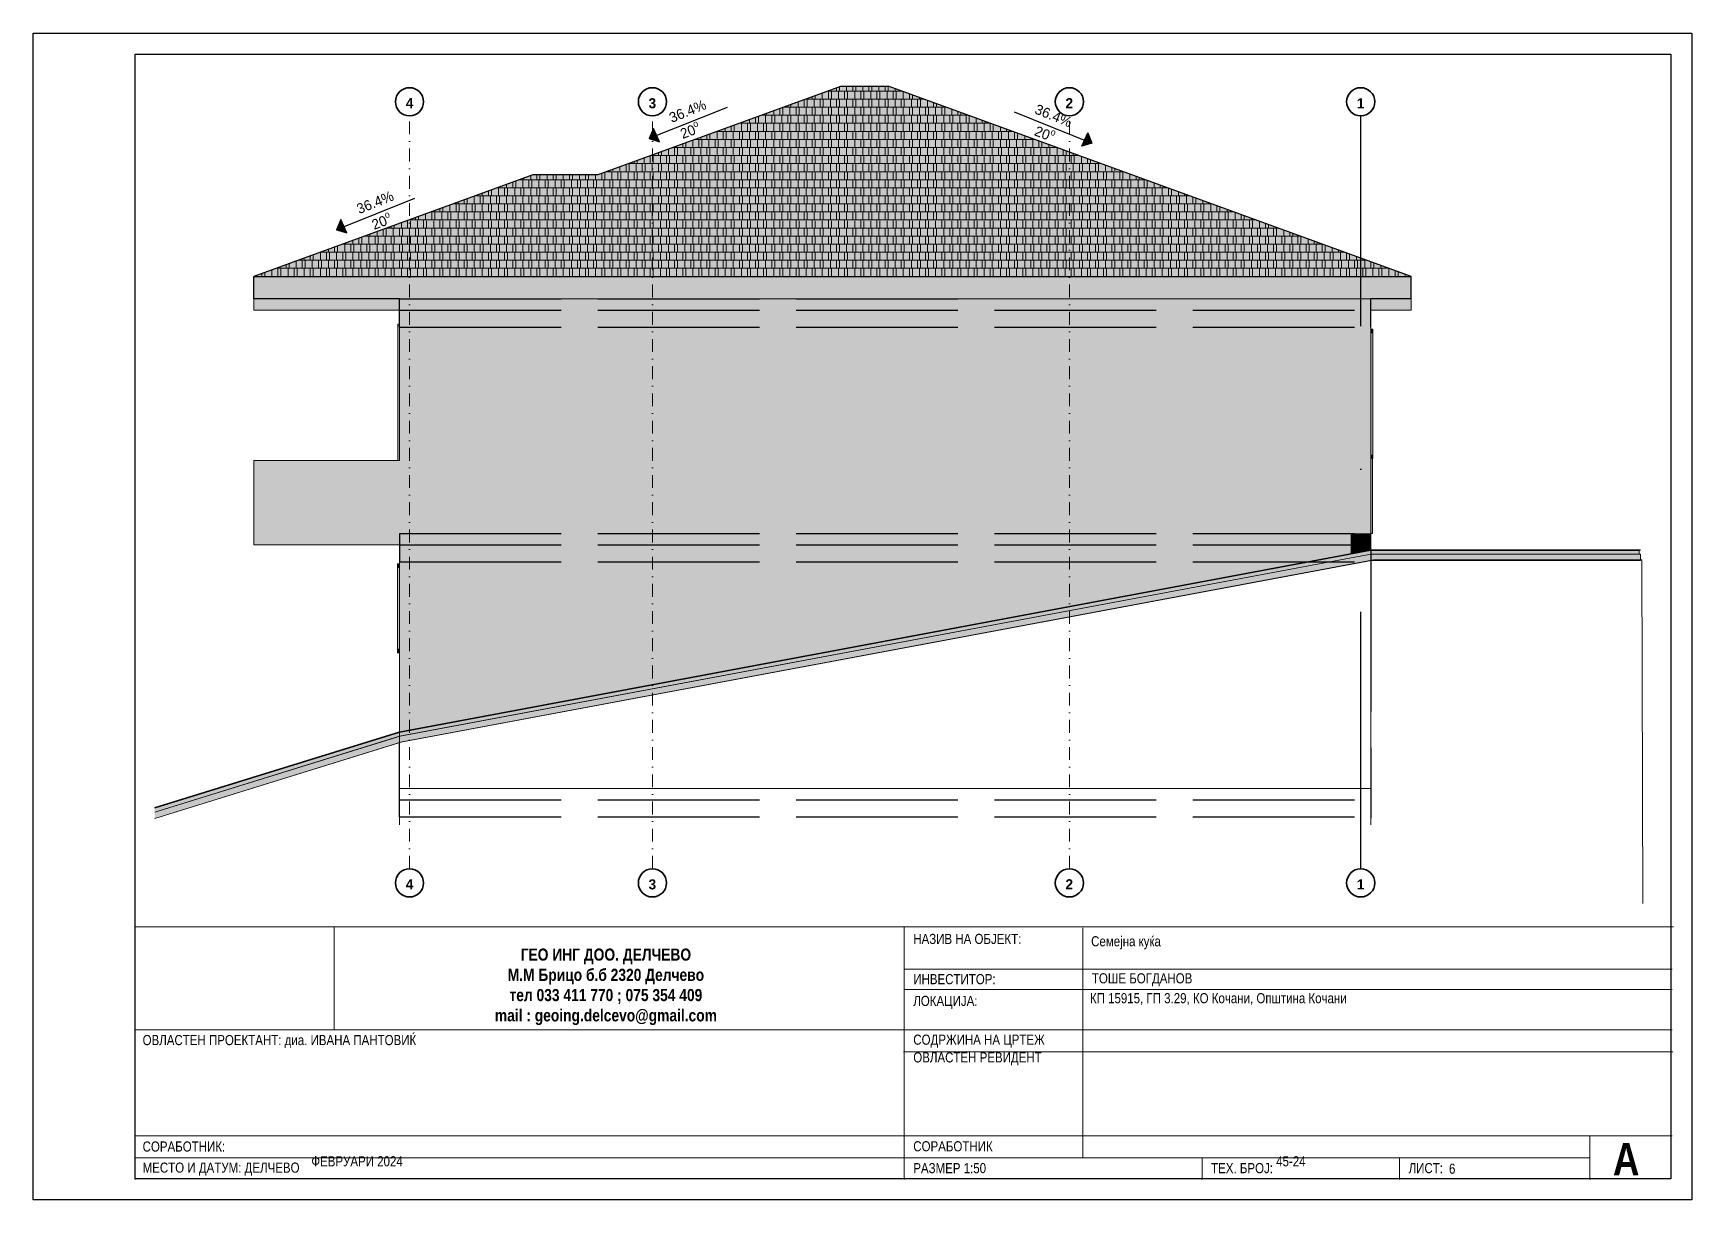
# Model space of a CAD drawing. Extents: x -1929 to 256751, y -18317 to 36108.
# Drawn here: x 9532 to 11581, y 29 to 1470 of the extents above; entities that cross this region are included whole.
import ezdxf

# ---------------------------------------------------------------- set-up
doc = ezdxf.new("R2010")
doc.units = 0
doc.header["$LTSCALE"] = 5
doc.header["$MEASUREMENT"] = 0
doc.linetypes.add('- Осеви линии', pattern=[670.277762, 317.5, -176.388889, 0, -176.388874])
doc.linetypes.add('- Скирити линии', pattern=[245, 200, -45])
for name, color, linetype in [('1 _ Плочи - Основни.Structural - Bearing', 7, 'Continuous'), ('4 _ - Фрагмент - Разрез.2D Elements', 7, 'Continuous'), ('4 _ - Щриховки - Основни.2D Elements', 7, 'Continuous'), ('6 _ - Конструктивни оси.Dimensioning', 7, 'Continuous'), ('7 _ - Основни елементи.2D Elements', 7, 'Continuous'), ('KEREMIDI', 7, 'Continuous'), ('Structural - Bearing', 7, 'Continuous')]:
    doc.layers.add(name, color=color, linetype=linetype)
doc.styles.add('GENERATED_STYLE_1', font='GOTHIC.TTF')
doc.styles.add('GENERATED_STYLE_2', font='GOTHICB.TTF')

msp = doc.modelspace()

# ---------------------------------------------------------------- texts
at = {"layer": '4 _ - Фрагмент - Разрез.2D Elements', "linetype": 'Continuous', "lineweight": 35}
for s, insert, char_height, attachment_point, style in [('\\A1;{\\pqc;\\fCentury Gothic|b1|i0|c204|p34;4}', (9996.8, 1383.6), 12.5, 5, 'GENERATED_STYLE_2'), ('\\A1;{\\pqc;\\fCentury Gothic|b1|i0|c204|p34;3}', (10296.8, 1383.4), 12.5, 5, 'GENERATED_STYLE_2'), ('\\A1;{\\pqc;\\fCentury Gothic|b1|i0|c204|p34;2}', (10811.8, 1383.6), 12.5, 5, 'GENERATED_STYLE_2'), ('\\A1;{\\pqc;\\fCentury Gothic|b1|i0|c204|p34;1}', (11171.7, 1383.4), 12.5, 5, 'GENERATED_STYLE_2'), ('\\A1;{\\pqc;\\fCentury Gothic|b1|i0|c204|p34;4}', (9996.8, 418.5), 12.5, 5, 'GENERATED_STYLE_2'), ('\\A1;{\\pqc;\\fCentury Gothic|b1|i0|c204|p34;3}', (10296.8, 418.3), 12.5, 5, 'GENERATED_STYLE_2'), ('\\A1;{\\pqc;\\fCentury Gothic|b1|i0|c204|p34;2}', (10811.8, 418.5), 12.5, 5, 'GENERATED_STYLE_2'), ('\\A1;{\\pqc;\\fCentury Gothic|b1|i0|c204|p34;1}', (11171.7, 418.3), 12.5, 5, 'GENERATED_STYLE_2'), ('\\A1;{\\W0.850000x;\\pql;\\fCentury Gothic|b0|i0|c204|p34;НАЗИВ НА ОБЈЕКТ:}', (10619.1, 350.9), 12.5, 4, 'GENERATED_STYLE_1'), ('\\A1;{\\W0.850000x;\\pql;\\fCentury Gothic|b0|i0|c204|p34;Семејна куќа}', (10838.8, 346.2), 12.5, 4, 'GENERATED_STYLE_1'), ('\\A1;{\\W0.850000x;\\pqc;\\fCentury Gothic|b1|i0|c204|p34;ГЕО ИНГ ДОО. ДЕЛЧЕВО\\P\\pqc;\\fCentury Gothic|b1|i0|c204|p34;М.М Брицо б.б 2320 Делчево \\P\\pqc;\\fCentury Gothic|b1|i0|c204|p34;тел 033 411 770 ; 075 354 409 \\P\\pqc;\\fCentury Gothic|b1|i0|c204|p34;mail : geoing.delcevo@gmail.com\\P\\pqc;\\fCentury Gothic|b0|i0|c204|p34;\\H0.833333x;}', (10239.4, 291.8), 15, 5, 'GENERATED_STYLE_2'), ('\\A1;{\\W0.850000x;\\pql;\\fCentury Gothic|b0|i0|c204|p34;ИНВЕСТИТОР:}', (10619.1, 301.2), 12.5, 4, 'GENERATED_STYLE_1'), ('\\A1;{\\W0.850000x;\\pql;\\fCentury Gothic|b0|i0|c204|p34;ТОШЕ БОГДАНОВ}', (10839.7, 300.5), 12.5, 4, 'GENERATED_STYLE_1'), ('\\A1;{\\W0.850000x;\\pql;\\fCentury Gothic|b0|i0|c204|p34;ЛОКАЦИЈА:}', (10619.1, 272.6), 12.5, 4, 'GENERATED_STYLE_1'), ('\\A1;{\\W0.850000x;\\pql;\\fCentury Gothic|b0|i0|c204|p34;КП 15915, ГП 3.29, КО Кочани, Општина Кочани\\P\\pql;\\fCentury Gothic|b0|i0|c204|p34;}', (10837.3, 276.6), 12.5, 4, 'GENERATED_STYLE_1'), ('\\A1;{\\W0.850000x;\\pql;\\fCentury Gothic|b0|i0|c204|p34;ОВЛАСТЕН ПРОЕКТАНТ: д\\fCentury Gothic|b0|i0|c204|p34;иа\\fCentury Gothic|b0|i0|c204|p34;. ИВАНА ПАНТОВИЌ}', (9667.1, 224.2), 12.5, 4, 'GENERATED_STYLE_1'), ('\\A1;{\\W0.850000x;\\pql;\\fCentury Gothic|b0|i0|c204|p34;СОДРЖИНА НА ЦРТЕЖ}', (10619.1, 224.7), 12.5, 4, 'GENERATED_STYLE_1'), ('\\A1;{\\W0.850000x;\\pql;\\fCentury Gothic|b0|i0|c204|p34;ОВЛАСТЕН РЕВИДЕНТ\\P\\pqc;\\fCentury Gothic|b0|i0|c204|p34;}', (10619.1, 202.8), 12.5, 4, 'GENERATED_STYLE_1'), ('\\A1;{\\W0.850000x;\\pql;\\fCentury Gothic|b0|i0|c204|p34;СОРАБОТНИК:}', (9667.1, 94.4), 12.5, 4, 'GENERATED_STYLE_1'), ('\\A1;{\\W0.850000x;\\pql;\\fCentury Gothic|b0|i0|c204|p34;ФЕВРУАРИ 2024\\P\\pql;\\fCentury Gothic|b0|i0|c204|p34;}', (9875.5, 76.2), 12.5, 4, 'GENERATED_STYLE_1'), ('\\A1;{\\W0.850000x;\\pql;\\fCentury Gothic|b0|i0|c204|p34;СОРАБОТНИК}', (10619.1, 94.7), 12.5, 4, 'GENERATED_STYLE_1'), ('\\A1;{\\W0.850000x;\\pql;\\fCentury Gothic|b0|i0|c204|p34;45-24\\P\\pql;\\fCentury Gothic|b0|i0|c204|p34;}', (11067.4, 76.2), 12.5, 4, 'GENERATED_STYLE_1'), ('\\A1;{\\W0.850000x;\\pql;\\fCentury Gothic|b1|i0|c204|p34;А}', (11483.3, 78.8), 40, 4, 'GENERATED_STYLE_2'), ('\\A1;{\\W0.850000x;\\pql;\\fCentury Gothic|b0|i0|c204|p34;МЕСТО И ДАТУМ: ДЕЛЧЕВО}', (9667.1, 66.6), 12.5, 4, 'GENERATED_STYLE_1'), ('\\A1;{\\W0.850000x;\\pql;\\fCentury Gothic|b0|i0|c204|p34;РАЗМЕР 1:50}', (10619.1, 67.7), 12.5, 4, 'GENERATED_STYLE_1'), ('\\A1;{\\W0.850000x;\\pql;\\fCentury Gothic|b0|i0|c204|p34;ТЕХ. БРОЈ: }', (10987, 67.7), 12.5, 4, 'GENERATED_STYLE_1'), ('\\A1;{\\W0.850000x;\\pql;\\fCentury Gothic|b0|i0|c204|p34;ЛИСТ: }', (11231, 67.7), 12.5, 4, 'GENERATED_STYLE_1'), ('\\A1;{\\W0.850000x;\\pql;\\fCentury Gothic|b0|i0|c204|p34;6}', (11280.9, 67), 12.5, 4, 'GENERATED_STYLE_1')]:
    msp.add_mtext(s, dxfattribs=dict(at, insert=insert, char_height=char_height, attachment_point=attachment_point, style=style))
at = {"layer": '4 _ - Фрагмент - Разрез.2D Elements', "linetype": 'Continuous', "lineweight": 35, "char_height": 12.5, "attachment_point": 5, "style": 'GENERATED_STYLE_1'}
for s, insert, rotation in [('\\A1;{\\pqc;\\fCentury Gothic|b0|i0|c204|p34;36.4%}', (10340.4, 1373.7), 22.0308), ('\\A1;{\\pqc;\\fCentury Gothic|b0|i0|c204|p34;36.4%}', (10792.3, 1368.1), 337.9692), ('\\A1;{\\pqc;\\fCentury Gothic|b0|i0|c204|p34;20\\fCentury Gothic|b0|i0|c204|p34;\\A1{\\H.66x;\\Sо^  ;}}', (10343.5, 1349.5), 21.1781), ('\\A1;{\\pqc;\\fCentury Gothic|b0|i0|c204|p34;20\\fCentury Gothic|b0|i0|c204|p34;\\A1{\\H.66x;\\Sо^  ;}}', (10781.4, 1345.6), 338.8219), ('\\A1;{\\pqc;\\fCentury Gothic|b0|i0|c204|p34;36.4%}', (9954.3, 1261), 22.0308), ('\\A1;{\\pqc;\\fCentury Gothic|b0|i0|c204|p34;20\\fCentury Gothic|b0|i0|c204|p34;\\A1{\\H.66x;\\Sо^  ;}}', (9962.4, 1237.2), 21.1781)]:
    msp.add_mtext(s, dxfattribs=dict(at, insert=insert, rotation=rotation))

# ---------------------------------------------------------------- blocks, each defined once
blk = doc.blocks.new('*X17')
at = {"layer": 'KEREMIDI', "color": 250, "linetype": 'Continuous', "lineweight": 13, "ltscale": 0.01, "true_color": 0x2a2a2a}
for p, q in [((20355, 27917), (20355, 27836)), ((20429, 27853), (20429, 27943)), ((20605, 27853), (20605, 27953)), ((20755, 27836), (20755, 27953)), ((20829, 27853), (20829, 27953)), ((21005, 27853), (21005, 27953)), ((21155, 27953), (21155, 27836)), ((21229, 27853), (21229, 27953)), ((21405, 27853), (21405, 27953)), ((21555, 27836), (21555, 27953)), ((21629, 27853), (21629, 27953)), ((21805, 27853), (21805, 27898)), ((19155, 27438), (19155, 27480)), ((19229, 27455), (19229, 27507)), ((19405, 27455), (19405, 27571)), ((19555, 27625), (19555, 27438)), ((20355, 27637), (19587, 27637)), ((19629, 27455), (19629, 27620)), ((19755, 27637), (19755, 27698)), ((19805, 27455), (19805, 27620)), ((19829, 27654), (19829, 27725)), ((19955, 27438), (19955, 27637)), ((20005, 27654), (20005, 27789)), ((20029, 27455), (20029, 27620)), ((20134, 27836), (20355, 27836)), ((20155, 27637), (20155, 27836)), ((20205, 27853), (20205, 27862)), ((20205, 27455), (20205, 27620)), ((20229, 27654), (20229, 27819)), ((20355, 27836), (21155, 27836)), ((21155, 27637), (20355, 27637)), ((20355, 27637), (20355, 27438)), ((20405, 27654), (20405, 27819)), ((20429, 27455), (20429, 27620)), ((20555, 27637), (20555, 27836)), ((20605, 27455), (20605, 27620)), ((20629, 27654), (20629, 27819)), ((20755, 27438), (20755, 27637)), ((20805, 27654), (20805, 27819)), ((20829, 27455), (20829, 27620)), ((20955, 27637), (20955, 27836)), ((21005, 27455), (21005, 27620)), ((21029, 27654), (21029, 27819)), ((21155, 27836), (21955, 27836)), ((21955, 27637), (21155, 27637)), ((21155, 27637), (21155, 27438)), ((21205, 27654), (21205, 27819)), ((21229, 27455), (21229, 27620)), ((21355, 27637), (21355, 27836)), ((21405, 27455), (21405, 27620)), ((21429, 27654), (21429, 27819)), ((21555, 27438), (21555, 27637)), ((21605, 27654), (21605, 27819)), ((21629, 27455), (21629, 27620)), ((21755, 27637), (21755, 27836)), ((21805, 27455), (21805, 27620)), ((21829, 27654), (21829, 27819)), ((21955, 27844), (21955, 27836)), ((21955, 27836), (21976, 27836)), ((22523, 27637), (21955, 27637)), ((21955, 27637), (21955, 27438)), ((22005, 27654), (22005, 27819)), ((22029, 27455), (22029, 27620)), ((22155, 27637), (22155, 27771)), ((22205, 27455), (22205, 27620)), ((22229, 27654), (22229, 27744)), ((22355, 27438), (22355, 27637)), ((22405, 27654), (22405, 27680)), ((22429, 27455), (22429, 27620)), ((22605, 27455), (22605, 27607)), ((22755, 27553), (22755, 27438)), ((22829, 27455), (22829, 27526)), ((23005, 27455), (23005, 27462)), ((18029, 27057), (18029, 27070)), ((18205, 27057), (18205, 27134)), ((18355, 27040), (18355, 27189)), ((18429, 27057), (18429, 27215)), ((18755, 27239), (18493, 27239)), ((18555, 27239), (18555, 27261)), ((18605, 27057), (18605, 27222)), ((18629, 27256), (18629, 27288)), ((19555, 27239), (18755, 27239)), ((18755, 27239), (18755, 27040)), ((18805, 27256), (18805, 27352)), ((18829, 27057), (18829, 27222)), ((18955, 27239), (18955, 27407)), ((19005, 27057), (19005, 27222)), ((19029, 27256), (19029, 27421)), ((19040, 27438), (19555, 27438)), ((19155, 27040), (19155, 27239)), ((19205, 27256), (19205, 27421)), ((19229, 27057), (19229, 27222)), ((19355, 27239), (19355, 27438)), ((19405, 27057), (19405, 27222)), ((19429, 27256), (19429, 27421)), ((19555, 27438), (20355, 27438)), ((20355, 27239), (19555, 27239)), ((19555, 27239), (19555, 27040)), ((19605, 27256), (19605, 27421)), ((19629, 27057), (19629, 27222)), ((19755, 27239), (19755, 27438)), ((19805, 27057), (19805, 27222)), ((19829, 27256), (19829, 27421)), ((19955, 27040), (19955, 27239)), ((20005, 27256), (20005, 27421)), ((20029, 27057), (20029, 27222)), ((20155, 27239), (20155, 27438)), ((20205, 27057), (20205, 27222)), ((20229, 27256), (20229, 27421)), ((20355, 27438), (21155, 27438)), ((21155, 27239), (20355, 27239)), ((20355, 27239), (20355, 27040)), ((20405, 27256), (20405, 27421)), ((20429, 27057), (20429, 27222)), ((20555, 27239), (20555, 27438)), ((20605, 27057), (20605, 27222)), ((20629, 27256), (20629, 27421)), ((20755, 27040), (20755, 27239)), ((20805, 27256), (20805, 27421)), ((20829, 27057), (20829, 27222)), ((20955, 27239), (20955, 27438)), ((21005, 27057), (21005, 27222)), ((21029, 27256), (21029, 27421)), ((21155, 27438), (21955, 27438)), ((21955, 27239), (21155, 27239)), ((21155, 27239), (21155, 27040)), ((21205, 27256), (21205, 27421)), ((21229, 27057), (21229, 27222)), ((21355, 27239), (21355, 27438)), ((21405, 27057), (21405, 27222)), ((21429, 27256), (21429, 27421)), ((21555, 27040), (21555, 27239)), ((21605, 27256), (21605, 27421)), ((21629, 27057), (21629, 27222)), ((21755, 27239), (21755, 27438)), ((21805, 27057), (21805, 27222)), ((21829, 27256), (21829, 27421)), ((21955, 27438), (22755, 27438)), ((22755, 27239), (21955, 27239)), ((21955, 27239), (21955, 27040)), ((22005, 27256), (22005, 27421)), ((22029, 27057), (22029, 27222)), ((22155, 27239), (22155, 27438)), ((22205, 27057), (22205, 27222)), ((22229, 27256), (22229, 27421)), ((22355, 27040), (22355, 27239)), ((22405, 27256), (22405, 27421)), ((22429, 27057), (22429, 27222)), ((22555, 27239), (22555, 27438)), ((22605, 27057), (22605, 27222)), ((22629, 27256), (22629, 27421)), ((22755, 27438), (23070, 27438)), ((23555, 27239), (22755, 27239)), ((22755, 27239), (22755, 27040)), ((22805, 27256), (22805, 27421)), ((22829, 27057), (22829, 27222)), ((22955, 27239), (22955, 27438)), ((23005, 27057), (23005, 27222)), ((23029, 27256), (23029, 27421)), ((23155, 27040), (23155, 27239)), ((23205, 27256), (23205, 27389)), ((23229, 27057), (23229, 27222)), ((23355, 27239), (23355, 27334)), ((23405, 27057), (23405, 27222)), ((23429, 27256), (23429, 27307)), ((23617, 27239), (23555, 27239)), ((23555, 27239), (23555, 27040)), ((23629, 27057), (23629, 27222)), ((23805, 27057), (23805, 27170)), ((23955, 27040), (23955, 27116)), ((24029, 27057), (24029, 27089)), ((16852, 26642), (17155, 26642)), ((16955, 26443), (16955, 26642)), ((17005, 26659), (17005, 26697)), ((17155, 26752), (17155, 26642)), ((17155, 26642), (17955, 26642)), ((17229, 26659), (17229, 26779)), ((17355, 26443), (17355, 26642)), ((17955, 26841), (17399, 26841)), ((17405, 26659), (17405, 26824)), ((17555, 26642), (17555, 26841)), ((17605, 26858), (17605, 26916)), ((17629, 26659), (17629, 26824)), ((17755, 26841), (17755, 26970)), ((17755, 26443), (17755, 26642)), ((17805, 26659), (17805, 26824)), ((17829, 26858), (17829, 26997)), ((17946, 27040), (17955, 27040)), ((17955, 27043), (17955, 27040)), ((17955, 27040), (18755, 27040)), ((18755, 26841), (17955, 26841)), ((17955, 26841), (17955, 26642)), ((17955, 26642), (18755, 26642)), ((18005, 26858), (18005, 27023)), ((18029, 26659), (18029, 26824)), ((18155, 26841), (18155, 27040)), ((18155, 26443), (18155, 26642)), ((18205, 26659), (18205, 26824)), ((18229, 26858), (18229, 27023)), ((18355, 26642), (18355, 26841)), ((18405, 26858), (18405, 27023)), ((18429, 26659), (18429, 26824)), ((18555, 26841), (18555, 27040)), ((18555, 26443), (18555, 26642)), ((18605, 26659), (18605, 26824)), ((18629, 26858), (18629, 27023)), ((18755, 27040), (19555, 27040)), ((19555, 26841), (18755, 26841)), ((18755, 26841), (18755, 26642)), ((18755, 26642), (19555, 26642)), ((18805, 26858), (18805, 27023)), ((18829, 26659), (18829, 26824)), ((18955, 26841), (18955, 27040)), ((18955, 26443), (18955, 26642)), ((19005, 26659), (19005, 26824)), ((19029, 26858), (19029, 27023)), ((19155, 26642), (19155, 26841)), ((19205, 26858), (19205, 27023)), ((19229, 26659), (19229, 26824)), ((19355, 26841), (19355, 27040)), ((19355, 26443), (19355, 26642)), ((19405, 26659), (19405, 26824)), ((19429, 26858), (19429, 27023)), ((19555, 27040), (20355, 27040)), ((20355, 26841), (19555, 26841)), ((19555, 26841), (19555, 26642)), ((19555, 26642), (20355, 26642)), ((19605, 26858), (19605, 27023)), ((19629, 26659), (19629, 26824)), ((19755, 26841), (19755, 27040)), ((19755, 26443), (19755, 26642)), ((19805, 26659), (19805, 26824)), ((19829, 26858), (19829, 27023)), ((19955, 26642), (19955, 26841)), ((20005, 26858), (20005, 27023)), ((20029, 26659), (20029, 26824)), ((20155, 26841), (20155, 27040)), ((20155, 26443), (20155, 26642)), ((20205, 26659), (20205, 26824)), ((20229, 26858), (20229, 27023)), ((20355, 27040), (21155, 27040)), ((21155, 26841), (20355, 26841)), ((20355, 26841), (20355, 26642)), ((20355, 26642), (21155, 26642)), ((20405, 26858), (20405, 27023)), ((20429, 26659), (20429, 26824)), ((20555, 26841), (20555, 27040)), ((20555, 26443), (20555, 26642)), ((20605, 26659), (20605, 26824)), ((20629, 26858), (20629, 27023)), ((20755, 26642), (20755, 26841)), ((20805, 26858), (20805, 27023)), ((20829, 26659), (20829, 26824)), ((20955, 26841), (20955, 27040)), ((20955, 26443), (20955, 26642)), ((21005, 26659), (21005, 26824)), ((21029, 26858), (21029, 27023)), ((21155, 27040), (21955, 27040)), ((21955, 26841), (21155, 26841)), ((21155, 26841), (21155, 26642)), ((21155, 26642), (21955, 26642)), ((21205, 26858), (21205, 27023)), ((21229, 26659), (21229, 26824)), ((21355, 26841), (21355, 27040)), ((21355, 26443), (21355, 26642)), ((21405, 26659), (21405, 26824)), ((21429, 26858), (21429, 27023)), ((21555, 26642), (21555, 26841)), ((21605, 26858), (21605, 27023)), ((21629, 26659), (21629, 26824)), ((21755, 26841), (21755, 27040)), ((21755, 26443), (21755, 26642)), ((21805, 26659), (21805, 26824)), ((21829, 26858), (21829, 27023)), ((21955, 27040), (22755, 27040)), ((22755, 26841), (21955, 26841)), ((21955, 26841), (21955, 26642)), ((21955, 26642), (22755, 26642)), ((22005, 26858), (22005, 27023)), ((22029, 26659), (22029, 26824)), ((22155, 26841), (22155, 27040)), ((22155, 26443), (22155, 26642)), ((22205, 26659), (22205, 26824)), ((22229, 26858), (22229, 27023)), ((22355, 26642), (22355, 26841)), ((22405, 26858), (22405, 27023)), ((22429, 26659), (22429, 26824)), ((22555, 26841), (22555, 27040)), ((22555, 26443), (22555, 26642)), ((22605, 26659), (22605, 26824)), ((22629, 26858), (22629, 27023)), ((22755, 27040), (23555, 27040)), ((23555, 26841), (22755, 26841)), ((22755, 26841), (22755, 26642)), ((22755, 26642), (23555, 26642)), ((22805, 26858), (22805, 27023)), ((22829, 26659), (22829, 26824)), ((22955, 26841), (22955, 27040)), ((22955, 26443), (22955, 26642)), ((23005, 26659), (23005, 26824)), ((23029, 26858), (23029, 27023)), ((23155, 26642), (23155, 26841)), ((23205, 26858), (23205, 27023)), ((23229, 26659), (23229, 26824)), ((23355, 26841), (23355, 27040)), ((23355, 26443), (23355, 26642)), ((23405, 26659), (23405, 26824)), ((23429, 26858), (23429, 27023)), ((23555, 27040), (24164, 27040)), ((24355, 26841), (23555, 26841)), ((23555, 26841), (23555, 26642)), ((23555, 26642), (24355, 26642)), ((23605, 26858), (23605, 27023)), ((23629, 26659), (23629, 26824)), ((23755, 26841), (23755, 27040)), ((23755, 26443), (23755, 26642)), ((23805, 26659), (23805, 26824)), ((23829, 26858), (23829, 27023)), ((23955, 26642), (23955, 26841)), ((24005, 26858), (24005, 27023)), ((24029, 26659), (24029, 26824)), ((24155, 26841), (24155, 27040)), ((24155, 26443), (24155, 26642)), ((24205, 26659), (24205, 26824)), ((24229, 26858), (24229, 27016)), ((24711, 26841), (24355, 26841)), ((24355, 26841), (24355, 26642)), ((24355, 26642), (25155, 26642)), ((24405, 26858), (24405, 26952)), ((24429, 26659), (24429, 26824)), ((24555, 26841), (24555, 26897)), ((24555, 26443), (24555, 26642)), ((24605, 26659), (24605, 26824)), ((24629, 26858), (24629, 26870)), ((24755, 26642), (24755, 26825)), ((24829, 26659), (24829, 26798)), ((24955, 26443), (24955, 26642)), ((25005, 26659), (25005, 26734)), ((25155, 26679), (25155, 26642)), ((25155, 26642), (25258, 26642)), ((15755, 26044), (15755, 26242)), ((15758, 26244), (16355, 26244)), ((15829, 26062), (15829, 26226)), ((15955, 26244), (15955, 26315)), ((16005, 26062), (16005, 26226)), ((16029, 26261), (16029, 26342)), ((16155, 26044), (16155, 26244)), ((16205, 26261), (16205, 26406)), ((16229, 26062), (16229, 26226)), ((16355, 26443), (16305, 26443)), ((17155, 26443), (16355, 26443)), ((16355, 26443), (16355, 26244)), ((16355, 26244), (17155, 26244)), ((16405, 26460), (16405, 26479)), ((16405, 26062), (16405, 26226)), ((16429, 26261), (16429, 26425)), ((16555, 26443), (16555, 26533)), ((16555, 26044), (16555, 26244)), ((16605, 26261), (16605, 26425)), ((16629, 26460), (16629, 26560)), ((16629, 26062), (16629, 26226)), ((16755, 26244), (16755, 26443)), ((16805, 26460), (16805, 26624)), ((16805, 26062), (16805, 26226)), ((16829, 26261), (16829, 26425)), ((16955, 26044), (16955, 26244)), ((17005, 26261), (17005, 26425)), ((17029, 26460), (17029, 26625)), ((17029, 26062), (17029, 26226)), ((17955, 26443), (17155, 26443)), ((17155, 26443), (17155, 26244)), ((17155, 26244), (17955, 26244)), ((17205, 26460), (17205, 26625)), ((17205, 26062), (17205, 26226)), ((17229, 26261), (17229, 26425)), ((17355, 26044), (17355, 26244)), ((17405, 26261), (17405, 26425)), ((17429, 26460), (17429, 26625)), ((17429, 26062), (17429, 26226)), ((17555, 26244), (17555, 26443)), ((17605, 26460), (17605, 26625)), ((17605, 26062), (17605, 26226)), ((17629, 26261), (17629, 26425)), ((17755, 26044), (17755, 26244)), ((17805, 26261), (17805, 26425)), ((17829, 26460), (17829, 26625)), ((17829, 26062), (17829, 26226)), ((18755, 26443), (17955, 26443)), ((17955, 26443), (17955, 26244)), ((17955, 26244), (18755, 26244)), ((18005, 26460), (18005, 26625)), ((18005, 26062), (18005, 26226)), ((18029, 26261), (18029, 26425)), ((18155, 26044), (18155, 26244)), ((18205, 26261), (18205, 26425)), ((18229, 26460), (18229, 26625)), ((18229, 26062), (18229, 26226)), ((18355, 26244), (18355, 26443)), ((18405, 26460), (18405, 26625)), ((18405, 26062), (18405, 26226)), ((18429, 26261), (18429, 26425)), ((18555, 26044), (18555, 26244)), ((18605, 26261), (18605, 26425)), ((18629, 26460), (18629, 26625)), ((18629, 26062), (18629, 26226)), ((19555, 26443), (18755, 26443)), ((18755, 26443), (18755, 26244)), ((18755, 26244), (19555, 26244)), ((18805, 26460), (18805, 26625)), ((18805, 26062), (18805, 26226)), ((18829, 26261), (18829, 26425)), ((18955, 26044), (18955, 26244)), ((19005, 26261), (19005, 26425)), ((19029, 26460), (19029, 26625)), ((19029, 26062), (19029, 26226)), ((19155, 26244), (19155, 26443)), ((19205, 26460), (19205, 26625)), ((19205, 26062), (19205, 26226)), ((19229, 26261), (19229, 26425)), ((19355, 26044), (19355, 26244)), ((19405, 26261), (19405, 26425)), ((19429, 26460), (19429, 26625)), ((19429, 26062), (19429, 26226)), ((20355, 26443), (19555, 26443)), ((19555, 26443), (19555, 26244)), ((19555, 26244), (20355, 26244)), ((19605, 26460), (19605, 26625)), ((19605, 26062), (19605, 26226)), ((19629, 26261), (19629, 26425)), ((19755, 26044), (19755, 26244)), ((19805, 26261), (19805, 26425)), ((19829, 26460), (19829, 26625)), ((19829, 26062), (19829, 26226)), ((19955, 26244), (19955, 26443)), ((20005, 26460), (20005, 26625)), ((20005, 26062), (20005, 26226)), ((20029, 26261), (20029, 26425)), ((20155, 26044), (20155, 26244)), ((20205, 26261), (20205, 26425)), ((20229, 26460), (20229, 26625)), ((20229, 26062), (20229, 26226)), ((21155, 26443), (20355, 26443)), ((20355, 26443), (20355, 26244)), ((20355, 26244), (21155, 26244)), ((20405, 26460), (20405, 26625)), ((20405, 26062), (20405, 26226)), ((20429, 26261), (20429, 26425)), ((20555, 26044), (20555, 26244)), ((20605, 26261), (20605, 26425)), ((20629, 26460), (20629, 26625)), ((20629, 26062), (20629, 26226)), ((20755, 26244), (20755, 26443)), ((20805, 26460), (20805, 26625)), ((20805, 26062), (20805, 26226)), ((20829, 26261), (20829, 26425)), ((20955, 26044), (20955, 26244)), ((21005, 26261), (21005, 26425)), ((21029, 26460), (21029, 26625)), ((21029, 26062), (21029, 26226)), ((21955, 26443), (21155, 26443)), ((21155, 26443), (21155, 26244)), ((21155, 26244), (21955, 26244)), ((21205, 26460), (21205, 26625)), ((21205, 26062), (21205, 26226)), ((21229, 26261), (21229, 26425)), ((21355, 26044), (21355, 26244)), ((21405, 26261), (21405, 26425)), ((21429, 26460), (21429, 26625)), ((21429, 26062), (21429, 26226)), ((21555, 26244), (21555, 26443)), ((21605, 26460), (21605, 26625)), ((21605, 26062), (21605, 26226)), ((21629, 26261), (21629, 26425)), ((21755, 26044), (21755, 26244)), ((21805, 26261), (21805, 26425)), ((21829, 26460), (21829, 26625)), ((21829, 26062), (21829, 26226)), ((22755, 26443), (21955, 26443)), ((21955, 26443), (21955, 26244)), ((21955, 26244), (22755, 26244)), ((22005, 26460), (22005, 26625)), ((22005, 26062), (22005, 26226)), ((22029, 26261), (22029, 26425)), ((22155, 26044), (22155, 26244)), ((22205, 26261), (22205, 26425)), ((22229, 26460), (22229, 26625)), ((22229, 26062), (22229, 26226)), ((22355, 26244), (22355, 26443)), ((22405, 26460), (22405, 26625)), ((22405, 26062), (22405, 26226)), ((22429, 26261), (22429, 26425)), ((22555, 26044), (22555, 26244)), ((22605, 26261), (22605, 26425)), ((22629, 26460), (22629, 26625)), ((22629, 26062), (22629, 26226)), ((23555, 26443), (22755, 26443)), ((22755, 26443), (22755, 26244)), ((22755, 26244), (23555, 26244)), ((22805, 26460), (22805, 26625)), ((22805, 26062), (22805, 26226)), ((22829, 26261), (22829, 26425)), ((22955, 26044), (22955, 26244)), ((23005, 26261), (23005, 26425)), ((23029, 26460), (23029, 26625)), ((23029, 26062), (23029, 26226)), ((23155, 26244), (23155, 26443)), ((23205, 26460), (23205, 26625)), ((23205, 26062), (23205, 26226)), ((23229, 26261), (23229, 26425)), ((23355, 26044), (23355, 26244)), ((23405, 26261), (23405, 26425)), ((23429, 26460), (23429, 26625)), ((23429, 26062), (23429, 26226)), ((24355, 26443), (23555, 26443)), ((23555, 26443), (23555, 26244)), ((23555, 26244), (24355, 26244)), ((23605, 26460), (23605, 26625)), ((23605, 26062), (23605, 26226)), ((23629, 26261), (23629, 26425)), ((23755, 26044), (23755, 26244)), ((23805, 26261), (23805, 26425)), ((23829, 26460), (23829, 26625)), ((23829, 26062), (23829, 26226)), ((23955, 26244), (23955, 26443)), ((24005, 26460), (24005, 26625)), ((24005, 26062), (24005, 26226)), ((24029, 26261), (24029, 26425)), ((24155, 26044), (24155, 26244)), ((24205, 26261), (24205, 26425)), ((24229, 26460), (24229, 26625)), ((24229, 26062), (24229, 26226)), ((25155, 26443), (24355, 26443)), ((24355, 26443), (24355, 26244)), ((24355, 26244), (25155, 26244)), ((24405, 26460), (24405, 26625)), ((24405, 26062), (24405, 26226)), ((24429, 26261), (24429, 26425)), ((24555, 26044), (24555, 26244)), ((24605, 26261), (24605, 26425)), ((24629, 26460), (24629, 26625)), ((24629, 26062), (24629, 26226)), ((24755, 26244), (24755, 26443)), ((24805, 26460), (24805, 26625)), ((24805, 26062), (24805, 26226)), ((24829, 26261), (24829, 26425)), ((24955, 26044), (24955, 26244)), ((25005, 26261), (25005, 26425)), ((25029, 26460), (25029, 26625)), ((25029, 26062), (25029, 26226)), ((25805, 26443), (25155, 26443)), ((25155, 26443), (25155, 26244)), ((25155, 26244), (25955, 26244)), ((25205, 26460), (25205, 26625)), ((25205, 26062), (25205, 26226)), ((25229, 26261), (25229, 26425)), ((25355, 26443), (25355, 26606)), ((25355, 26044), (25355, 26244)), ((25405, 26261), (25405, 26425)), ((25429, 26460), (25429, 26579)), ((25429, 26062), (25429, 26226)), ((25555, 26244), (25555, 26443)), ((25605, 26460), (25605, 26515)), ((25605, 26062), (25605, 26226)), ((25629, 26261), (25629, 26425)), ((25755, 26443), (25755, 26461)), ((25755, 26044), (25755, 26244)), ((25805, 26261), (25805, 26425)), ((25829, 26062), (25829, 26226)), ((25955, 26388), (25955, 26244)), ((25955, 26244), (26351, 26244)), ((26005, 26062), (26005, 26226)), ((26029, 26261), (26029, 26361)), ((26155, 26044), (26155, 26244)), ((26205, 26261), (26205, 26297)), ((26229, 26062), (26229, 26226)), ((14629, 25663), (14629, 25828)), ((14665, 25845), (14755, 25845)), ((14755, 25878), (14755, 25845)), ((14755, 25845), (15555, 25845)), ((14805, 25663), (14805, 25828)), ((14829, 25863), (14829, 25905)), ((14955, 25646), (14955, 25845)), ((15005, 25863), (15005, 25969)), ((15029, 25663), (15029, 25828)), ((15155, 25845), (15155, 26024)), ((15205, 25663), (15205, 25828)), ((15555, 26044), (15212, 26044)), ((15229, 25863), (15229, 26027)), ((15355, 26044), (15355, 26097)), ((15355, 25646), (15355, 25845)), ((15405, 25863), (15405, 26027)), ((15429, 26062), (15429, 26124)), ((15429, 25663), (15429, 25828)), ((16355, 26044), (15555, 26044)), ((15555, 26044), (15555, 25845)), ((15555, 25845), (16355, 25845)), ((15605, 26062), (15605, 26188)), ((15605, 25663), (15605, 25828)), ((15629, 25863), (15629, 26027)), ((15755, 25646), (15755, 25845)), ((15805, 25863), (15805, 26027)), ((15829, 25663), (15829, 25828)), ((15955, 25845), (15955, 26044)), ((16005, 25663), (16005, 25828)), ((16029, 25863), (16029, 26027)), ((16155, 25646), (16155, 25845)), ((16205, 25863), (16205, 26027)), ((16229, 25663), (16229, 25828)), ((17155, 26044), (16355, 26044)), ((16355, 26044), (16355, 25845)), ((16355, 25845), (17155, 25845)), ((16405, 25663), (16405, 25828)), ((16429, 25863), (16429, 26027)), ((16555, 25646), (16555, 25845)), ((16605, 25863), (16605, 26027)), ((16629, 25663), (16629, 25828)), ((16755, 25845), (16755, 26044)), ((16805, 25663), (16805, 25828)), ((16829, 25863), (16829, 26027)), ((16955, 25646), (16955, 25845)), ((17005, 25863), (17005, 26027)), ((17029, 25663), (17029, 25828)), ((17955, 26044), (17155, 26044)), ((17155, 26044), (17155, 25845)), ((17155, 25845), (17955, 25845)), ((17205, 25663), (17205, 25828)), ((17229, 25863), (17229, 26027)), ((17355, 25646), (17355, 25845)), ((17405, 25863), (17405, 26027)), ((17429, 25663), (17429, 25828)), ((17555, 25845), (17555, 26044)), ((17605, 25663), (17605, 25828)), ((17629, 25863), (17629, 26027)), ((17755, 25646), (17755, 25845)), ((17805, 25863), (17805, 26027)), ((17829, 25663), (17829, 25828)), ((18755, 26044), (17955, 26044)), ((17955, 26044), (17955, 25845)), ((17955, 25845), (18755, 25845)), ((18005, 25663), (18005, 25828)), ((18029, 25863), (18029, 26027)), ((18155, 25646), (18155, 25845)), ((18205, 25863), (18205, 26027)), ((18229, 25663), (18229, 25828)), ((18355, 25845), (18355, 26044)), ((18405, 25663), (18405, 25828)), ((18429, 25863), (18429, 26027)), ((18555, 25646), (18555, 25845)), ((18605, 25863), (18605, 26027)), ((18629, 25663), (18629, 25828)), ((19555, 26044), (18755, 26044)), ((18755, 26044), (18755, 25845)), ((18755, 25845), (19555, 25845)), ((18805, 25663), (18805, 25828)), ((18829, 25863), (18829, 26027)), ((18955, 25646), (18955, 25845)), ((19005, 25863), (19005, 26027)), ((19029, 25663), (19029, 25828)), ((19155, 25845), (19155, 26044)), ((19205, 25663), (19205, 25828)), ((19229, 25863), (19229, 26027)), ((19355, 25646), (19355, 25845)), ((19405, 25863), (19405, 26027)), ((19429, 25663), (19429, 25828)), ((20355, 26044), (19555, 26044)), ((19555, 26044), (19555, 25845)), ((19555, 25845), (20355, 25845)), ((19605, 25663), (19605, 25828)), ((19629, 25863), (19629, 26027)), ((19755, 25646), (19755, 25845)), ((19805, 25863), (19805, 26027)), ((19829, 25663), (19829, 25828)), ((19955, 25845), (19955, 26044)), ((20005, 25663), (20005, 25828)), ((20029, 25863), (20029, 26027)), ((20155, 25646), (20155, 25845)), ((20205, 25863), (20205, 26027)), ((20229, 25663), (20229, 25828)), ((21155, 26044), (20355, 26044)), ((20355, 26044), (20355, 25845)), ((20355, 25845), (21155, 25845)), ((20405, 25663), (20405, 25828)), ((20429, 25863), (20429, 26027)), ((20555, 25646), (20555, 25845)), ((20605, 25863), (20605, 26027)), ((20629, 25663), (20629, 25828)), ((20755, 25845), (20755, 26044)), ((20805, 25663), (20805, 25828)), ((20829, 25863), (20829, 26027)), ((20955, 25646), (20955, 25845)), ((21005, 25863), (21005, 26027)), ((21029, 25663), (21029, 25828)), ((21955, 26044), (21155, 26044)), ((21155, 26044), (21155, 25845)), ((21155, 25845), (21955, 25845)), ((21205, 25663), (21205, 25828)), ((21229, 25863), (21229, 26027)), ((21355, 25646), (21355, 25845)), ((21405, 25863), (21405, 26027)), ((21429, 25663), (21429, 25828)), ((21555, 25845), (21555, 26044)), ((21605, 25663), (21605, 25828)), ((21629, 25863), (21629, 26027)), ((21755, 25646), (21755, 25845)), ((21805, 25863), (21805, 26027)), ((21829, 25663), (21829, 25828)), ((22755, 26044), (21955, 26044)), ((21955, 26044), (21955, 25845)), ((21955, 25845), (22755, 25845)), ((22005, 25663), (22005, 25828)), ((22029, 25863), (22029, 26027)), ((22155, 25646), (22155, 25845)), ((22205, 25863), (22205, 26027)), ((22229, 25663), (22229, 25828)), ((22355, 25845), (22355, 26044)), ((22405, 25663), (22405, 25828)), ((22429, 25863), (22429, 26027)), ((22555, 25646), (22555, 25845)), ((22605, 25863), (22605, 26027)), ((22629, 25663), (22629, 25828)), ((23555, 26044), (22755, 26044)), ((22755, 26044), (22755, 25845)), ((22755, 25845), (23555, 25845)), ((22805, 25663), (22805, 25828)), ((22829, 25863), (22829, 26027)), ((22955, 25646), (22955, 25845)), ((23005, 25863), (23005, 26027)), ((23029, 25663), (23029, 25828)), ((23155, 25845), (23155, 26044)), ((23205, 25663), (23205, 25828)), ((23229, 25863), (23229, 26027)), ((23355, 25646), (23355, 25845)), ((23405, 25863), (23405, 26027)), ((23429, 25663), (23429, 25828)), ((24355, 26044), (23555, 26044)), ((23555, 26044), (23555, 25845)), ((23555, 25845), (24355, 25845)), ((23605, 25663), (23605, 25828)), ((23629, 25863), (23629, 26027)), ((23755, 25646), (23755, 25845)), ((23805, 25863), (23805, 26027)), ((23829, 25663), (23829, 25828)), ((23955, 25845), (23955, 26044)), ((24005, 25663), (24005, 25828)), ((24029, 25863), (24029, 26027)), ((24155, 25646), (24155, 25845)), ((24205, 25863), (24205, 26027)), ((24229, 25663), (24229, 25828)), ((25155, 26044), (24355, 26044)), ((24355, 26044), (24355, 25845)), ((24355, 25845), (25155, 25845)), ((24405, 25663), (24405, 25828)), ((24429, 25863), (24429, 26027)), ((24555, 25646), (24555, 25845)), ((24605, 25863), (24605, 26027)), ((24629, 25663), (24629, 25828)), ((24755, 25845), (24755, 26044)), ((24805, 25663), (24805, 25828)), ((24829, 25863), (24829, 26027)), ((24955, 25646), (24955, 25845)), ((25005, 25863), (25005, 26027)), ((25029, 25663), (25029, 25828)), ((25955, 26044), (25155, 26044)), ((25155, 26044), (25155, 25845)), ((25155, 25845), (25955, 25845)), ((25205, 25663), (25205, 25828)), ((25229, 25863), (25229, 26027)), ((25355, 25646), (25355, 25845)), ((25405, 25863), (25405, 26027)), ((25429, 25663), (25429, 25828)), ((25555, 25845), (25555, 26044)), ((25605, 25663), (25605, 25828)), ((25629, 25863), (25629, 26027)), ((25755, 25646), (25755, 25845)), ((25805, 25863), (25805, 26027)), ((25829, 25663), (25829, 25828)), ((26755, 26044), (25955, 26044)), ((25955, 26044), (25955, 25845)), ((25955, 25845), (26755, 25845)), ((26005, 25663), (26005, 25828)), ((26029, 25863), (26029, 26027)), ((26155, 25646), (26155, 25845)), ((26205, 25863), (26205, 26027)), ((26229, 25663), (26229, 25828)), ((26355, 25845), (26355, 26044)), ((26405, 26062), (26405, 26224)), ((26405, 25663), (26405, 25828)), ((26429, 25863), (26429, 26027)), ((26555, 26044), (26555, 26169)), ((26555, 25646), (26555, 25845)), ((26605, 25863), (26605, 26027)), ((26629, 26062), (26629, 26143)), ((26629, 25663), (26629, 25828)), ((26898, 26044), (26755, 26044)), ((26755, 26044), (26755, 25845)), ((26755, 25845), (27445, 25845)), ((26805, 26062), (26805, 26078)), ((26805, 25663), (26805, 25828)), ((26829, 25863), (26829, 26027)), ((26955, 25646), (26955, 25845)), ((27005, 25863), (27005, 26006)), ((27029, 25663), (27029, 25828)), ((27155, 25845), (27155, 25951)), ((27205, 25663), (27205, 25828)), ((27229, 25863), (27229, 25924)), ((27355, 25646), (27355, 25845)), ((27429, 25663), (27429, 25828)), ((11971, 25447), (12355, 25447)), ((12005, 25265), (12005, 25430)), ((12029, 25464), (12029, 25468)), ((12155, 25248), (12155, 25447)), ((12205, 25464), (12205, 25532)), ((12229, 25265), (12229, 25430)), ((12355, 25587), (12355, 25447)), ((12355, 25447), (13155, 25447)), ((12405, 25265), (12405, 25430)), ((12429, 25464), (12429, 25614)), ((13155, 25646), (12518, 25646)), ((12555, 25646), (12555, 25660)), ((12555, 25248), (12555, 25447)), ((12605, 25464), (12605, 25629)), ((12629, 25663), (12629, 25687)), ((12629, 25265), (12629, 25430)), ((12755, 25447), (12755, 25646)), ((12805, 25663), (12805, 25751)), ((12805, 25265), (12805, 25430)), ((12829, 25464), (12829, 25629)), ((12955, 25646), (12955, 25769)), ((12955, 25248), (12955, 25447)), ((13005, 25464), (13005, 25629)), ((13029, 25663), (13029, 25769)), ((13029, 25265), (13029, 25430)), ((13955, 25646), (13155, 25646)), ((13155, 25646), (13155, 25447)), ((13155, 25447), (13955, 25447)), ((13205, 25663), (13205, 25769)), ((13205, 25265), (13205, 25430)), ((13229, 25464), (13229, 25629)), ((13355, 25646), (13355, 25769)), ((13355, 25248), (13355, 25447)), ((13405, 25464), (13405, 25629)), ((13429, 25663), (13429, 25769)), ((13429, 25265), (13429, 25430)), ((13555, 25447), (13555, 25646)), ((13605, 25663), (13605, 25769)), ((13605, 25265), (13605, 25430)), ((13629, 25464), (13629, 25629)), ((13755, 25646), (13755, 25769)), ((13755, 25248), (13755, 25447)), ((13805, 25464), (13805, 25629)), ((13829, 25663), (13829, 25769)), ((13829, 25265), (13829, 25430)), ((14755, 25646), (13955, 25646)), ((13955, 25646), (13955, 25447)), ((13955, 25447), (14755, 25447)), ((14005, 25663), (14005, 25769)), ((14005, 25265), (14005, 25430)), ((14029, 25464), (14029, 25629)), ((14155, 25646), (14155, 25769)), ((14155, 25248), (14155, 25447)), ((14205, 25464), (14205, 25629)), ((14229, 25663), (14229, 25769)), ((14229, 25265), (14229, 25430)), ((14355, 25447), (14355, 25646)), ((14405, 25663), (14405, 25769)), ((14405, 25265), (14405, 25430)), ((14429, 25464), (14429, 25629)), ((14555, 25646), (14555, 25805)), ((14555, 25248), (14555, 25447)), ((14605, 25464), (14605, 25629)), ((14629, 25265), (14629, 25430)), ((15555, 25646), (14755, 25646)), ((14755, 25646), (14755, 25447)), ((14755, 25447), (15555, 25447)), ((14805, 25265), (14805, 25430)), ((14829, 25464), (14829, 25629)), ((14955, 25248), (14955, 25447)), ((15005, 25464), (15005, 25629)), ((15029, 25265), (15029, 25430)), ((15155, 25447), (15155, 25646)), ((15205, 25265), (15205, 25430)), ((15229, 25464), (15229, 25629)), ((15355, 25248), (15355, 25447)), ((15405, 25464), (15405, 25629)), ((15429, 25265), (15429, 25430)), ((16355, 25646), (15555, 25646)), ((15555, 25646), (15555, 25447)), ((15555, 25447), (16355, 25447)), ((15605, 25265), (15605, 25430)), ((15629, 25464), (15629, 25629)), ((15755, 25248), (15755, 25447)), ((15805, 25464), (15805, 25629)), ((15829, 25265), (15829, 25430)), ((15955, 25447), (15955, 25646)), ((16005, 25265), (16005, 25430)), ((16029, 25464), (16029, 25629)), ((16155, 25248), (16155, 25447)), ((16205, 25464), (16205, 25629)), ((16229, 25265), (16229, 25430)), ((17155, 25646), (16355, 25646)), ((16355, 25646), (16355, 25447)), ((16355, 25447), (17155, 25447)), ((16405, 25265), (16405, 25430)), ((16429, 25464), (16429, 25629)), ((16555, 25248), (16555, 25447)), ((16605, 25464), (16605, 25629)), ((16629, 25265), (16629, 25430)), ((16755, 25447), (16755, 25646)), ((16805, 25265), (16805, 25430)), ((16829, 25464), (16829, 25629)), ((16955, 25248), (16955, 25447)), ((17005, 25464), (17005, 25629)), ((17029, 25265), (17029, 25430)), ((17955, 25646), (17155, 25646)), ((17155, 25646), (17155, 25447)), ((17155, 25447), (17955, 25447)), ((17205, 25265), (17205, 25430)), ((17229, 25464), (17229, 25629)), ((17355, 25248), (17355, 25447)), ((17405, 25464), (17405, 25629)), ((17429, 25265), (17429, 25430)), ((17555, 25447), (17555, 25646)), ((17605, 25265), (17605, 25430)), ((17629, 25464), (17629, 25629)), ((17755, 25248), (17755, 25447)), ((17805, 25464), (17805, 25629)), ((17829, 25265), (17829, 25430)), ((18755, 25646), (17955, 25646)), ((17955, 25646), (17955, 25447)), ((17955, 25447), (18755, 25447)), ((18005, 25265), (18005, 25430)), ((18029, 25464), (18029, 25629)), ((18155, 25248), (18155, 25447)), ((18205, 25464), (18205, 25629)), ((18229, 25265), (18229, 25430)), ((18355, 25447), (18355, 25646)), ((18405, 25265), (18405, 25430)), ((18429, 25464), (18429, 25629)), ((18555, 25248), (18555, 25447)), ((18605, 25464), (18605, 25629)), ((18629, 25265), (18629, 25430)), ((19555, 25646), (18755, 25646)), ((18755, 25646), (18755, 25447)), ((18755, 25447), (19555, 25447)), ((18805, 25265), (18805, 25430)), ((18829, 25464), (18829, 25629)), ((18955, 25248), (18955, 25447)), ((19005, 25464), (19005, 25629)), ((19029, 25265), (19029, 25430)), ((19155, 25447), (19155, 25646)), ((19205, 25265), (19205, 25430)), ((19229, 25464), (19229, 25629)), ((19355, 25248), (19355, 25447)), ((19405, 25464), (19405, 25629)), ((19429, 25265), (19429, 25430)), ((20355, 25646), (19555, 25646)), ((19555, 25646), (19555, 25447)), ((19555, 25447), (20355, 25447)), ((19605, 25265), (19605, 25430)), ((19629, 25464), (19629, 25629)), ((19755, 25248), (19755, 25447)), ((19805, 25464), (19805, 25629)), ((19829, 25265), (19829, 25430)), ((19955, 25447), (19955, 25646)), ((20005, 25265), (20005, 25430)), ((20029, 25464), (20029, 25629)), ((20155, 25248), (20155, 25447)), ((20205, 25464), (20205, 25629)), ((20229, 25265), (20229, 25430)), ((21155, 25646), (20355, 25646)), ((20355, 25646), (20355, 25447)), ((20355, 25447), (21155, 25447)), ((20405, 25265), (20405, 25430)), ((20429, 25464), (20429, 25629)), ((20555, 25248), (20555, 25447)), ((20605, 25464), (20605, 25629)), ((20629, 25265), (20629, 25430)), ((20755, 25447), (20755, 25646)), ((20805, 25265), (20805, 25430)), ((20829, 25464), (20829, 25629)), ((20955, 25248), (20955, 25447)), ((21005, 25464), (21005, 25629)), ((21029, 25265), (21029, 25430)), ((21955, 25646), (21155, 25646)), ((21155, 25646), (21155, 25447)), ((21155, 25447), (21955, 25447)), ((21205, 25265), (21205, 25430)), ((21229, 25464), (21229, 25629)), ((21355, 25248), (21355, 25447)), ((21405, 25464), (21405, 25629)), ((21429, 25265), (21429, 25430)), ((21555, 25447), (21555, 25646)), ((21605, 25265), (21605, 25430)), ((21629, 25464), (21629, 25629)), ((21755, 25248), (21755, 25447)), ((21805, 25464), (21805, 25629)), ((21829, 25265), (21829, 25430)), ((22755, 25646), (21955, 25646)), ((21955, 25646), (21955, 25447)), ((21955, 25447), (22755, 25447)), ((22005, 25265), (22005, 25430)), ((22029, 25464), (22029, 25629)), ((22155, 25248), (22155, 25447)), ((22205, 25464), (22205, 25629)), ((22229, 25265), (22229, 25430)), ((22355, 25447), (22355, 25646)), ((22405, 25265), (22405, 25430)), ((22429, 25464), (22429, 25629)), ((22555, 25248), (22555, 25447)), ((22605, 25464), (22605, 25629)), ((22629, 25265), (22629, 25430)), ((23555, 25646), (22755, 25646)), ((22755, 25646), (22755, 25447)), ((22755, 25447), (23555, 25447)), ((22805, 25265), (22805, 25430)), ((22829, 25464), (22829, 25629)), ((22955, 25248), (22955, 25447)), ((23005, 25464), (23005, 25629)), ((23029, 25265), (23029, 25430)), ((23155, 25447), (23155, 25646)), ((23205, 25265), (23205, 25430)), ((23229, 25464), (23229, 25629)), ((23355, 25248), (23355, 25447)), ((23405, 25464), (23405, 25629)), ((23429, 25265), (23429, 25430)), ((24355, 25646), (23555, 25646)), ((23555, 25646), (23555, 25447)), ((23555, 25447), (24355, 25447)), ((23605, 25265), (23605, 25430)), ((23629, 25464), (23629, 25629)), ((23755, 25248), (23755, 25447)), ((23805, 25464), (23805, 25629)), ((23829, 25265), (23829, 25430)), ((23955, 25447), (23955, 25646)), ((24005, 25265), (24005, 25430)), ((24029, 25464), (24029, 25629)), ((24155, 25248), (24155, 25447)), ((24205, 25464), (24205, 25629)), ((24229, 25265), (24229, 25430)), ((25155, 25646), (24355, 25646)), ((24355, 25646), (24355, 25447)), ((24355, 25447), (25155, 25447)), ((24405, 25265), (24405, 25430)), ((24429, 25464), (24429, 25629)), ((24555, 25248), (24555, 25447)), ((24605, 25464), (24605, 25629)), ((24629, 25265), (24629, 25430)), ((24755, 25447), (24755, 25646)), ((24805, 25265), (24805, 25430)), ((24829, 25464), (24829, 25629)), ((24955, 25248), (24955, 25447)), ((25005, 25464), (25005, 25629)), ((25029, 25265), (25029, 25430)), ((25955, 25646), (25155, 25646)), ((25155, 25646), (25155, 25447)), ((25155, 25447), (25955, 25447)), ((25205, 25265), (25205, 25430)), ((25229, 25464), (25229, 25629)), ((25355, 25248), (25355, 25447)), ((25405, 25464), (25405, 25629)), ((25429, 25265), (25429, 25430)), ((25555, 25447), (25555, 25646)), ((25605, 25265), (25605, 25430)), ((25629, 25464), (25629, 25629)), ((25755, 25248), (25755, 25447)), ((25805, 25464), (25805, 25629)), ((25829, 25265), (25829, 25430)), ((26755, 25646), (25955, 25646)), ((25955, 25646), (25955, 25447)), ((25955, 25447), (26755, 25447)), ((26005, 25265), (26005, 25430)), ((26029, 25464), (26029, 25629)), ((26155, 25248), (26155, 25447)), ((26205, 25464), (26205, 25629)), ((26229, 25265), (26229, 25430)), ((26355, 25447), (26355, 25646)), ((26405, 25265), (26405, 25430)), ((26429, 25464), (26429, 25629)), ((26555, 25248), (26555, 25447)), ((26605, 25464), (26605, 25629)), ((26629, 25265), (26629, 25430)), ((27555, 25646), (26755, 25646)), ((26755, 25646), (26755, 25447)), ((26755, 25447), (27555, 25447)), ((26805, 25265), (26805, 25430)), ((26829, 25464), (26829, 25629)), ((26955, 25248), (26955, 25447)), ((27005, 25464), (27005, 25629)), ((27029, 25265), (27029, 25430)), ((27155, 25447), (27155, 25646)), ((27205, 25265), (27205, 25430)), ((27229, 25464), (27229, 25629)), ((27355, 25248), (27355, 25447)), ((27405, 25464), (27405, 25629)), ((27429, 25265), (27429, 25430)), ((27992, 25646), (27555, 25646)), ((27555, 25646), (27555, 25447)), ((27555, 25447), (28355, 25447)), ((27605, 25663), (27605, 25787)), ((27605, 25265), (27605, 25430)), ((27629, 25464), (27629, 25629)), ((27755, 25646), (27755, 25733)), ((27755, 25248), (27755, 25447)), ((27805, 25464), (27805, 25629)), ((27829, 25663), (27829, 25706)), ((27829, 25265), (27829, 25430)), ((27955, 25447), (27955, 25646)), ((28005, 25265), (28005, 25430)), ((28029, 25464), (28029, 25629)), ((28155, 25248), (28155, 25447)), ((28205, 25464), (28205, 25569)), ((28229, 25265), (28229, 25430)), ((28355, 25514), (28355, 25447)), ((28355, 25447), (28539, 25447)), ((28405, 25265), (28405, 25430)), ((28429, 25464), (28429, 25487)), ((28555, 25248), (28555, 25442)), ((28629, 25265), (28629, 25415)), ((10805, 24867), (10805, 25023)), ((10877, 25049), (11555, 25049)), ((10955, 24850), (10955, 25049)), ((11005, 25066), (11005, 25096)), ((11029, 24867), (11029, 25032)), ((11155, 25049), (11155, 25150)), ((11205, 24867), (11205, 25032)), ((11229, 25066), (11229, 25177)), ((11355, 24850), (11355, 25049)), ((11405, 25066), (11405, 25231)), ((11555, 25248), (11424, 25248)), ((11429, 24867), (11429, 25032)), ((12355, 25248), (11555, 25248)), ((11555, 25248), (11555, 25049)), ((11555, 25049), (12355, 25049)), ((11605, 25265), (11605, 25314)), ((11605, 24867), (11605, 25032)), ((11629, 25066), (11629, 25231)), ((11755, 25248), (11755, 25369)), ((11755, 24850), (11755, 25049)), ((11805, 25066), (11805, 25231)), ((11829, 25265), (11829, 25396)), ((11829, 24867), (11829, 25032)), ((11955, 25049), (11955, 25248)), ((12005, 24867), (12005, 25032)), ((12029, 25066), (12029, 25231)), ((12155, 24850), (12155, 25049)), ((12205, 25066), (12205, 25231)), ((12229, 24867), (12229, 25032)), ((13155, 25248), (12355, 25248)), ((12355, 25248), (12355, 25049)), ((12355, 25049), (13155, 25049)), ((12405, 24867), (12405, 25032)), ((12429, 25066), (12429, 25231)), ((12555, 24850), (12555, 25049)), ((12605, 25066), (12605, 25231)), ((12629, 24867), (12629, 25032)), ((12755, 25049), (12755, 25248)), ((12805, 24867), (12805, 25032)), ((12829, 25066), (12829, 25231)), ((12955, 24850), (12955, 25049)), ((13005, 25066), (13005, 25231)), ((13029, 24867), (13029, 25032)), ((13955, 25248), (13155, 25248)), ((13155, 25248), (13155, 25049)), ((13155, 25049), (13955, 25049)), ((13205, 24867), (13205, 25032)), ((13229, 25066), (13229, 25231)), ((13355, 24850), (13355, 25049)), ((13405, 25066), (13405, 25231)), ((13429, 24867), (13429, 25032)), ((13555, 25049), (13555, 25248)), ((13605, 24867), (13605, 25032)), ((13629, 25066), (13629, 25231)), ((13755, 24850), (13755, 25049)), ((13805, 25066), (13805, 25231)), ((13829, 24867), (13829, 25032)), ((14755, 25248), (13955, 25248)), ((13955, 25248), (13955, 25049)), ((13955, 25049), (14755, 25049)), ((14005, 24867), (14005, 25032)), ((14029, 25066), (14029, 25231)), ((14155, 24850), (14155, 25049)), ((14205, 25066), (14205, 25231)), ((14229, 24867), (14229, 25032)), ((14355, 25049), (14355, 25248)), ((14405, 24867), (14405, 25032)), ((14429, 25066), (14429, 25231)), ((14555, 24850), (14555, 25049)), ((14605, 25066), (14605, 25231)), ((14629, 24867), (14629, 25032)), ((15555, 25248), (14755, 25248)), ((14755, 25248), (14755, 25049)), ((14755, 25049), (15555, 25049)), ((14805, 24867), (14805, 25032)), ((14829, 25066), (14829, 25231)), ((14955, 24850), (14955, 25049)), ((15005, 25066), (15005, 25231)), ((15029, 24867), (15029, 25032)), ((15155, 25049), (15155, 25248)), ((15205, 24867), (15205, 25032)), ((15229, 25066), (15229, 25231)), ((15355, 24850), (15355, 25049)), ((15405, 25066), (15405, 25231)), ((15429, 24867), (15429, 25032)), ((16355, 25248), (15555, 25248)), ((15555, 25248), (15555, 25049)), ((15555, 25049), (16355, 25049)), ((15605, 24867), (15605, 25032)), ((15629, 25066), (15629, 25231)), ((15755, 24850), (15755, 25049)), ((15805, 25066), (15805, 25231)), ((15829, 24867), (15829, 25032)), ((15955, 25049), (15955, 25248)), ((16005, 24867), (16005, 25032)), ((16029, 25066), (16029, 25231)), ((16155, 24850), (16155, 25049)), ((16205, 25066), (16205, 25231)), ((16229, 24867), (16229, 25032)), ((17155, 25248), (16355, 25248)), ((16355, 25248), (16355, 25049)), ((16355, 25049), (17155, 25049)), ((16405, 24867), (16405, 25032)), ((16429, 25066), (16429, 25231)), ((16555, 24850), (16555, 25049)), ((16605, 25066), (16605, 25231)), ((16629, 24867), (16629, 25032)), ((16755, 25049), (16755, 25248)), ((16805, 24867), (16805, 25032)), ((16829, 25066), (16829, 25231)), ((16955, 24850), (16955, 25049)), ((17005, 25066), (17005, 25231)), ((17029, 24867), (17029, 25032)), ((17955, 25248), (17155, 25248)), ((17155, 25248), (17155, 25049)), ((17155, 25049), (17955, 25049)), ((17205, 24867), (17205, 25032)), ((17229, 25066), (17229, 25231)), ((17355, 24850), (17355, 25049)), ((17405, 25066), (17405, 25231)), ((17429, 24867), (17429, 25032)), ((17555, 25049), (17555, 25248)), ((17605, 24867), (17605, 25032)), ((17629, 25066), (17629, 25231)), ((17755, 24850), (17755, 25049)), ((17805, 25066), (17805, 25231)), ((17829, 24867), (17829, 25032)), ((18755, 25248), (17955, 25248)), ((17955, 25248), (17955, 25049)), ((17955, 25049), (18755, 25049)), ((18005, 24867), (18005, 25032)), ((18029, 25066), (18029, 25231)), ((18155, 24850), (18155, 25049)), ((18205, 25066), (18205, 25231)), ((18229, 24867), (18229, 25032)), ((18355, 25049), (18355, 25248)), ((18405, 24867), (18405, 25032)), ((18429, 25066), (18429, 25231)), ((18555, 24850), (18555, 25049)), ((18605, 25066), (18605, 25231)), ((18629, 24867), (18629, 25032)), ((19555, 25248), (18755, 25248)), ((18755, 25248), (18755, 25049)), ((18755, 25049), (19555, 25049)), ((18805, 24867), (18805, 25032)), ((18829, 25066), (18829, 25231)), ((18955, 24850), (18955, 25049)), ((19005, 25066), (19005, 25231)), ((19029, 24867), (19029, 25032)), ((19155, 25049), (19155, 25248)), ((19205, 24867), (19205, 25032)), ((19229, 25066), (19229, 25231)), ((19355, 24850), (19355, 25049)), ((19405, 25066), (19405, 25231)), ((19429, 24867), (19429, 25032)), ((20355, 25248), (19555, 25248)), ((19555, 25248), (19555, 25049)), ((19555, 25049), (20355, 25049)), ((19605, 24867), (19605, 25032)), ((19629, 25066), (19629, 25231)), ((19755, 24850), (19755, 25049)), ((19805, 25066), (19805, 25231)), ((19829, 24867), (19829, 25032)), ((19955, 25049), (19955, 25248)), ((20005, 24867), (20005, 25032)), ((20029, 25066), (20029, 25231)), ((20155, 24850), (20155, 25049)), ((20205, 25066), (20205, 25231)), ((20229, 24867), (20229, 25032)), ((21155, 25248), (20355, 25248)), ((20355, 25248), (20355, 25049)), ((20355, 25049), (21155, 25049)), ((20405, 24867), (20405, 25032)), ((20429, 25066), (20429, 25231)), ((20555, 24850), (20555, 25049)), ((20605, 25066), (20605, 25231)), ((20629, 24867), (20629, 25032)), ((20755, 25049), (20755, 25248)), ((20805, 24867), (20805, 25032)), ((20829, 25066), (20829, 25231)), ((20955, 24850), (20955, 25049)), ((21005, 25066), (21005, 25231)), ((21029, 24867), (21029, 25032)), ((21955, 25248), (21155, 25248)), ((21155, 25248), (21155, 25049)), ((21155, 25049), (21955, 25049)), ((21205, 24867), (21205, 25032)), ((21229, 25066), (21229, 25231)), ((21355, 24850), (21355, 25049)), ((21405, 25066), (21405, 25231)), ((21429, 24867), (21429, 25032)), ((21555, 25049), (21555, 25248)), ((21605, 24867), (21605, 25032)), ((21629, 25066), (21629, 25231)), ((21755, 24850), (21755, 25049)), ((21805, 25066), (21805, 25231)), ((21829, 24867), (21829, 25032)), ((22755, 25248), (21955, 25248)), ((21955, 25248), (21955, 25049)), ((21955, 25049), (22755, 25049)), ((22005, 24867), (22005, 25032)), ((22029, 25066), (22029, 25231)), ((22155, 24850), (22155, 25049)), ((22205, 25066), (22205, 25231)), ((22229, 24867), (22229, 25032)), ((22355, 25049), (22355, 25248)), ((22405, 24867), (22405, 25032)), ((22429, 25066), (22429, 25231)), ((22555, 24850), (22555, 25049)), ((22605, 25066), (22605, 25231)), ((22629, 24867), (22629, 25032)), ((23555, 25248), (22755, 25248)), ((22755, 25248), (22755, 25049)), ((22755, 25049), (23555, 25049)), ((22805, 24867), (22805, 25032)), ((22829, 25066), (22829, 25231)), ((22955, 24850), (22955, 25049)), ((23005, 25066), (23005, 25231)), ((23029, 24867), (23029, 25032)), ((23155, 25049), (23155, 25248)), ((23205, 24867), (23205, 25032)), ((23229, 25066), (23229, 25231)), ((23355, 24850), (23355, 25049)), ((23405, 25066), (23405, 25231)), ((23429, 24867), (23429, 25032)), ((24355, 25248), (23555, 25248)), ((23555, 25248), (23555, 25049)), ((23555, 25049), (24355, 25049)), ((23605, 24867), (23605, 25032)), ((23629, 25066), (23629, 25231)), ((23755, 24850), (23755, 25049)), ((23805, 25066), (23805, 25231)), ((23829, 24867), (23829, 25032)), ((23955, 25049), (23955, 25248)), ((24005, 24867), (24005, 25032)), ((24029, 25066), (24029, 25231)), ((24155, 24850), (24155, 25049)), ((24205, 25066), (24205, 25231)), ((24229, 24867), (24229, 25032)), ((25155, 25248), (24355, 25248)), ((24355, 25248), (24355, 25049)), ((24355, 25049), (25155, 25049)), ((24405, 24867), (24405, 25032)), ((24429, 25066), (24429, 25231)), ((24555, 24850), (24555, 25049)), ((24605, 25066), (24605, 25231)), ((24629, 24867), (24629, 25032)), ((24755, 25049), (24755, 25248)), ((24805, 24867), (24805, 25032)), ((24829, 25066), (24829, 25231)), ((24955, 24850), (24955, 25049)), ((25005, 25066), (25005, 25231)), ((25029, 24867), (25029, 25032)), ((25955, 25248), (25155, 25248)), ((25155, 25248), (25155, 25049)), ((25155, 25049), (25955, 25049)), ((25205, 24867), (25205, 25032)), ((25229, 25066), (25229, 25231)), ((25355, 24850), (25355, 25049)), ((25405, 25066), (25405, 25231)), ((25429, 24867), (25429, 25032)), ((25555, 25049), (25555, 25248)), ((25605, 24867), (25605, 25032)), ((25629, 25066), (25629, 25231)), ((25755, 24850), (25755, 25049)), ((25805, 25066), (25805, 25231)), ((25829, 24867), (25829, 25032)), ((26755, 25248), (25955, 25248)), ((25955, 25248), (25955, 25049)), ((25955, 25049), (26755, 25049)), ((26005, 24867), (26005, 25032)), ((26029, 25066), (26029, 25231)), ((26155, 24850), (26155, 25049)), ((26205, 25066), (26205, 25231)), ((26229, 24867), (26229, 25032)), ((26355, 25049), (26355, 25248)), ((26405, 24867), (26405, 25032)), ((26429, 25066), (26429, 25231)), ((26555, 24850), (26555, 25049)), ((26605, 25066), (26605, 25231)), ((26629, 24867), (26629, 25032)), ((27555, 25248), (26755, 25248)), ((26755, 25248), (26755, 25049)), ((26755, 25049), (27555, 25049)), ((26805, 24867), (26805, 25032)), ((26829, 25066), (26829, 25231)), ((26955, 24850), (26955, 25049)), ((27005, 25066), (27005, 25231)), ((27029, 24867), (27029, 25032)), ((27155, 25049), (27155, 25248)), ((27205, 24867), (27205, 25032)), ((27229, 25066), (27229, 25231)), ((27355, 24850), (27355, 25049)), ((27405, 25066), (27405, 25231)), ((27429, 24867), (27429, 25032)), ((28355, 25248), (27555, 25248)), ((27555, 25248), (27555, 25049)), ((27555, 25049), (28355, 25049)), ((27605, 24867), (27605, 25032)), ((27629, 25066), (27629, 25231)), ((27755, 24850), (27755, 25049)), ((27805, 25066), (27805, 25231)), ((27829, 24867), (27829, 25032)), ((27955, 25049), (27955, 25248)), ((28005, 24867), (28005, 25032)), ((28029, 25066), (28029, 25231)), ((28155, 24850), (28155, 25049)), ((28205, 25066), (28205, 25231)), ((28229, 24867), (28229, 25032)), ((29086, 25248), (28355, 25248)), ((28355, 25248), (28355, 25049)), ((28355, 25049), (29155, 25049)), ((28405, 24867), (28405, 25032)), ((28429, 25066), (28429, 25231)), ((28555, 24850), (28555, 25049)), ((28605, 25066), (28605, 25231)), ((28629, 24867), (28629, 25032)), ((28755, 25049), (28755, 25248)), ((28805, 25265), (28805, 25351)), ((28805, 24867), (28805, 25032)), ((28829, 25066), (28829, 25231)), ((28955, 25248), (28955, 25296)), ((28955, 24850), (28955, 25049)), ((29005, 25066), (29005, 25231)), ((29029, 25265), (29029, 25269)), ((29029, 24867), (29029, 25032)), ((29155, 25223), (29155, 25049)), ((29155, 25049), (29633, 25049)), ((29205, 24867), (29205, 25032)), ((29229, 25066), (29229, 25196)), ((29355, 24850), (29355, 25049)), ((29405, 25066), (29405, 25132)), ((29429, 24867), (29429, 25032)), ((29555, 25049), (29555, 25078)), ((29605, 24867), (29605, 25032)), ((29755, 24850), (29755, 25005)), ((9755, 24452), (9755, 24641)), ((9783, 24651), (9955, 24651)), ((9829, 24469), (9829, 24634)), ((9955, 24714), (9955, 24651)), ((9955, 24651), (10755, 24651)), ((10005, 24469), (10005, 24634)), ((10029, 24668), (10029, 24740)), ((10155, 24452), (10155, 24651)), ((10205, 24668), (10205, 24805)), ((10229, 24469), (10229, 24634)), ((10755, 24850), (10330, 24850)), ((10355, 24651), (10355, 24850)), ((10405, 24867), (10405, 24877)), ((10405, 24469), (10405, 24634)), ((10429, 24668), (10429, 24833)), ((10555, 24850), (10555, 24932)), ((10555, 24452), (10555, 24651)), ((10605, 24668), (10605, 24833)), ((10629, 24867), (10629, 24959)), ((10629, 24469), (10629, 24634)), ((11555, 24850), (10755, 24850)), ((10755, 24850), (10755, 24651)), ((10755, 24651), (11555, 24651)), ((10805, 24469), (10805, 24634)), ((10829, 24668), (10829, 24833)), ((10955, 24452), (10955, 24651)), ((11005, 24668), (11005, 24833)), ((11029, 24469), (11029, 24634)), ((11155, 24651), (11155, 24850)), ((11205, 24469), (11205, 24634)), ((11229, 24668), (11229, 24833)), ((11355, 24452), (11355, 24651)), ((11405, 24668), (11405, 24833)), ((11429, 24469), (11429, 24634)), ((12355, 24850), (11555, 24850)), ((11555, 24850), (11555, 24651)), ((11555, 24651), (12355, 24651)), ((11605, 24469), (11605, 24634)), ((11629, 24668), (11629, 24833)), ((11755, 24452), (11755, 24651)), ((11805, 24668), (11805, 24833)), ((11829, 24469), (11829, 24634)), ((11955, 24651), (11955, 24850)), ((12005, 24469), (12005, 24634)), ((12029, 24668), (12029, 24833)), ((12155, 24452), (12155, 24651)), ((12205, 24668), (12205, 24833)), ((12229, 24469), (12229, 24634)), ((13155, 24850), (12355, 24850)), ((12355, 24850), (12355, 24651)), ((12355, 24651), (13155, 24651)), ((12405, 24469), (12405, 24634)), ((12429, 24668), (12429, 24833)), ((12555, 24452), (12555, 24651)), ((12605, 24668), (12605, 24833)), ((12629, 24469), (12629, 24634)), ((12755, 24651), (12755, 24850)), ((12805, 24469), (12805, 24634)), ((12829, 24668), (12829, 24833)), ((12955, 24452), (12955, 24651)), ((13005, 24668), (13005, 24833)), ((13029, 24469), (13029, 24634)), ((13955, 24850), (13155, 24850)), ((13155, 24850), (13155, 24651)), ((13155, 24651), (13955, 24651)), ((13205, 24469), (13205, 24634)), ((13229, 24668), (13229, 24833)), ((13355, 24452), (13355, 24651)), ((13405, 24668), (13405, 24833)), ((13429, 24469), (13429, 24634)), ((13555, 24651), (13555, 24850)), ((13605, 24469), (13605, 24634)), ((13629, 24668), (13629, 24833)), ((13755, 24452), (13755, 24651)), ((13805, 24668), (13805, 24833)), ((13829, 24469), (13829, 24634)), ((14755, 24850), (13955, 24850)), ((13955, 24850), (13955, 24651)), ((13955, 24651), (14755, 24651)), ((14005, 24469), (14005, 24634)), ((14029, 24668), (14029, 24833)), ((14155, 24452), (14155, 24651)), ((14205, 24668), (14205, 24833)), ((14229, 24469), (14229, 24634)), ((14355, 24651), (14355, 24850)), ((14405, 24469), (14405, 24634)), ((14429, 24668), (14429, 24833)), ((14555, 24452), (14555, 24651)), ((14605, 24668), (14605, 24833)), ((14629, 24469), (14629, 24634)), ((15555, 24850), (14755, 24850)), ((14755, 24850), (14755, 24651)), ((14755, 24651), (15555, 24651)), ((14805, 24469), (14805, 24634)), ((14829, 24668), (14829, 24833)), ((14955, 24452), (14955, 24651)), ((15005, 24668), (15005, 24833)), ((15029, 24469), (15029, 24634)), ((15155, 24651), (15155, 24850)), ((15205, 24469), (15205, 24634)), ((15229, 24668), (15229, 24833)), ((15355, 24452), (15355, 24651)), ((15405, 24668), (15405, 24833)), ((15429, 24469), (15429, 24634)), ((16355, 24850), (15555, 24850)), ((15555, 24850), (15555, 24651)), ((15555, 24651), (16355, 24651)), ((15605, 24469), (15605, 24634)), ((15629, 24668), (15629, 24833)), ((15755, 24452), (15755, 24651)), ((15805, 24668), (15805, 24833)), ((15829, 24469), (15829, 24634)), ((15955, 24651), (15955, 24850)), ((16005, 24469), (16005, 24634)), ((16029, 24668), (16029, 24833)), ((16155, 24452), (16155, 24651)), ((16205, 24668), (16205, 24833)), ((16229, 24469), (16229, 24634)), ((17155, 24850), (16355, 24850)), ((16355, 24850), (16355, 24651)), ((16355, 24651), (17155, 24651)), ((16405, 24469), (16405, 24634)), ((16429, 24668), (16429, 24833)), ((16555, 24452), (16555, 24651)), ((16605, 24668), (16605, 24833)), ((16629, 24469), (16629, 24634)), ((16755, 24651), (16755, 24850)), ((16805, 24469), (16805, 24634)), ((16829, 24668), (16829, 24833)), ((16955, 24452), (16955, 24651)), ((17005, 24668), (17005, 24833)), ((17029, 24469), (17029, 24634)), ((17955, 24850), (17155, 24850)), ((17155, 24850), (17155, 24651)), ((17155, 24651), (17955, 24651)), ((17205, 24469), (17205, 24634)), ((17229, 24668), (17229, 24833)), ((17355, 24452), (17355, 24651)), ((17405, 24668), (17405, 24833)), ((17429, 24469), (17429, 24634)), ((17555, 24651), (17555, 24850)), ((17605, 24469), (17605, 24634)), ((17629, 24668), (17629, 24833)), ((17755, 24452), (17755, 24651)), ((17805, 24668), (17805, 24833)), ((17829, 24469), (17829, 24634)), ((18755, 24850), (17955, 24850)), ((17955, 24850), (17955, 24651)), ((17955, 24651), (18755, 24651)), ((18005, 24469), (18005, 24634)), ((18029, 24668), (18029, 24833)), ((18155, 24452), (18155, 24651)), ((18205, 24668), (18205, 24833)), ((18229, 24469), (18229, 24634)), ((18355, 24651), (18355, 24850)), ((18405, 24469), (18405, 24634)), ((18429, 24668), (18429, 24833)), ((18555, 24452), (18555, 24651)), ((18605, 24668), (18605, 24833)), ((18629, 24469), (18629, 24634)), ((19555, 24850), (18755, 24850)), ((18755, 24850), (18755, 24651)), ((18755, 24651), (19555, 24651)), ((18805, 24469), (18805, 24634)), ((18829, 24668), (18829, 24833)), ((18955, 24452), (18955, 24651)), ((19005, 24668), (19005, 24833)), ((19029, 24469), (19029, 24634)), ((19155, 24651), (19155, 24850)), ((19205, 24469), (19205, 24634)), ((19229, 24668), (19229, 24833)), ((19355, 24452), (19355, 24651)), ((19405, 24668), (19405, 24833)), ((19429, 24469), (19429, 24634)), ((20355, 24850), (19555, 24850)), ((19555, 24850), (19555, 24651)), ((19555, 24651), (20355, 24651)), ((19605, 24469), (19605, 24634)), ((19629, 24668), (19629, 24833)), ((19755, 24452), (19755, 24651)), ((19805, 24668), (19805, 24833)), ((19829, 24469), (19829, 24634)), ((19955, 24651), (19955, 24850)), ((20005, 24469), (20005, 24634)), ((20029, 24668), (20029, 24833)), ((20155, 24452), (20155, 24651)), ((20205, 24668), (20205, 24833)), ((20229, 24469), (20229, 24634)), ((21155, 24850), (20355, 24850)), ((20355, 24850), (20355, 24651)), ((20355, 24651), (21155, 24651)), ((20405, 24469), (20405, 24634)), ((20429, 24668), (20429, 24833)), ((20555, 24452), (20555, 24651)), ((20605, 24668), (20605, 24833)), ((20629, 24469), (20629, 24634)), ((20755, 24651), (20755, 24850)), ((20805, 24469), (20805, 24634)), ((20829, 24668), (20829, 24833)), ((20955, 24452), (20955, 24651)), ((21005, 24668), (21005, 24833)), ((21029, 24469), (21029, 24634)), ((21955, 24850), (21155, 24850)), ((21155, 24850), (21155, 24651)), ((21155, 24651), (21955, 24651)), ((21205, 24469), (21205, 24634)), ((21229, 24668), (21229, 24833)), ((21355, 24452), (21355, 24651)), ((21405, 24668), (21405, 24833)), ((21429, 24469), (21429, 24634)), ((21555, 24651), (21555, 24850)), ((21605, 24469), (21605, 24634)), ((21629, 24668), (21629, 24833)), ((21755, 24452), (21755, 24651)), ((21805, 24668), (21805, 24833)), ((21829, 24469), (21829, 24634)), ((22755, 24850), (21955, 24850)), ((21955, 24850), (21955, 24651)), ((21955, 24651), (22755, 24651)), ((22005, 24469), (22005, 24634)), ((22029, 24668), (22029, 24833)), ((22155, 24452), (22155, 24651)), ((22205, 24668), (22205, 24833)), ((22229, 24469), (22229, 24634)), ((22355, 24651), (22355, 24850)), ((22405, 24469), (22405, 24634)), ((22429, 24668), (22429, 24833)), ((22555, 24452), (22555, 24651)), ((22605, 24668), (22605, 24833)), ((22629, 24469), (22629, 24634)), ((23555, 24850), (22755, 24850)), ((22755, 24850), (22755, 24651)), ((22755, 24651), (23555, 24651)), ((22805, 24469), (22805, 24634)), ((22829, 24668), (22829, 24833)), ((22955, 24452), (22955, 24651)), ((23005, 24668), (23005, 24833)), ((23029, 24469), (23029, 24634)), ((23155, 24651), (23155, 24850)), ((23205, 24469), (23205, 24634)), ((23229, 24668), (23229, 24833)), ((23355, 24452), (23355, 24651)), ((23405, 24668), (23405, 24833)), ((23429, 24469), (23429, 24634)), ((24355, 24850), (23555, 24850)), ((23555, 24850), (23555, 24651)), ((23555, 24651), (24355, 24651)), ((23605, 24469), (23605, 24634)), ((23629, 24668), (23629, 24833)), ((23755, 24452), (23755, 24651)), ((23805, 24668), (23805, 24833)), ((23829, 24469), (23829, 24634)), ((23955, 24651), (23955, 24850)), ((24005, 24469), (24005, 24634)), ((24029, 24668), (24029, 24833)), ((24155, 24452), (24155, 24651)), ((24205, 24668), (24205, 24833)), ((24229, 24469), (24229, 24634)), ((25155, 24850), (24355, 24850)), ((24355, 24850), (24355, 24651)), ((24355, 24651), (25155, 24651)), ((24405, 24469), (24405, 24634)), ((24429, 24668), (24429, 24833)), ((24555, 24452), (24555, 24651)), ((24605, 24668), (24605, 24833)), ((24629, 24469), (24629, 24634)), ((24755, 24651), (24755, 24850)), ((24805, 24469), (24805, 24634)), ((24829, 24668), (24829, 24833)), ((24955, 24452), (24955, 24651)), ((25005, 24668), (25005, 24833)), ((25029, 24469), (25029, 24634)), ((25955, 24850), (25155, 24850)), ((25155, 24850), (25155, 24651)), ((25155, 24651), (25955, 24651)), ((25205, 24469), (25205, 24634)), ((25229, 24668), (25229, 24833)), ((25355, 24452), (25355, 24651)), ((25405, 24668), (25405, 24833)), ((25429, 24469), (25429, 24634)), ((25555, 24651), (25555, 24850)), ((25605, 24469), (25605, 24634)), ((25629, 24668), (25629, 24833)), ((25755, 24452), (25755, 24651)), ((25805, 24668), (25805, 24833)), ((25829, 24469), (25829, 24634)), ((26755, 24850), (25955, 24850)), ((25955, 24850), (25955, 24651)), ((25955, 24651), (26755, 24651)), ((26005, 24469), (26005, 24634)), ((26029, 24668), (26029, 24833)), ((26155, 24452), (26155, 24651)), ((26205, 24668), (26205, 24833)), ((26229, 24469), (26229, 24634)), ((26355, 24651), (26355, 24850)), ((26405, 24469), (26405, 24634)), ((26429, 24668), (26429, 24833)), ((26555, 24452), (26555, 24651)), ((26605, 24668), (26605, 24833)), ((26629, 24469), (26629, 24634)), ((27555, 24850), (26755, 24850)), ((26755, 24850), (26755, 24651)), ((26755, 24651), (27555, 24651)), ((26805, 24469), (26805, 24634)), ((26829, 24668), (26829, 24833)), ((26955, 24452), (26955, 24651)), ((27005, 24668), (27005, 24833)), ((27029, 24469), (27029, 24634)), ((27155, 24651), (27155, 24850)), ((27205, 24469), (27205, 24634)), ((27229, 24668), (27229, 24833)), ((27355, 24452), (27355, 24651)), ((27405, 24668), (27405, 24833)), ((27429, 24469), (27429, 24634)), ((28355, 24850), (27555, 24850)), ((27555, 24850), (27555, 24651)), ((27555, 24651), (28355, 24651)), ((27605, 24469), (27605, 24634)), ((27629, 24668), (27629, 24833)), ((27755, 24452), (27755, 24651)), ((27805, 24668), (27805, 24833)), ((27829, 24469), (27829, 24634)), ((27955, 24651), (27955, 24850)), ((28005, 24469), (28005, 24634)), ((28029, 24668), (28029, 24833)), ((28155, 24452), (28155, 24651)), ((28205, 24668), (28205, 24833)), ((28229, 24469), (28229, 24634)), ((29155, 24850), (28355, 24850)), ((28355, 24850), (28355, 24651)), ((28355, 24651), (29155, 24651)), ((28405, 24469), (28405, 24634)), ((28429, 24668), (28429, 24833)), ((28555, 24452), (28555, 24651)), ((28605, 24668), (28605, 24833)), ((28629, 24469), (28629, 24634)), ((28755, 24651), (28755, 24850)), ((28805, 24469), (28805, 24634)), ((28829, 24668), (28829, 24833)), ((28955, 24452), (28955, 24651)), ((29005, 24668), (29005, 24833)), ((29029, 24469), (29029, 24634)), ((29955, 24850), (29155, 24850)), ((29155, 24850), (29155, 24651)), ((29155, 24651), (29955, 24651)), ((29205, 24469), (29205, 24634)), ((29229, 24668), (29229, 24833)), ((29355, 24452), (29355, 24651)), ((29405, 24668), (29405, 24833)), ((29429, 24469), (29429, 24634)), ((29555, 24651), (29555, 24850)), ((29605, 24469), (29605, 24634)), ((29629, 24668), (29629, 24833)), ((29755, 24452), (29755, 24651)), ((29805, 24668), (29805, 24833)), ((29829, 24867), (29829, 24978)), ((29829, 24469), (29829, 24634)), ((30180, 24850), (29955, 24850)), ((29955, 24850), (29955, 24651)), ((29955, 24651), (30727, 24651)), ((30005, 24867), (30005, 24914)), ((30005, 24469), (30005, 24634)), ((30029, 24668), (30029, 24833)), ((30155, 24850), (30155, 24859)), ((30155, 24452), (30155, 24651)), ((30205, 24668), (30205, 24833)), ((30229, 24469), (30229, 24634)), ((30355, 24651), (30355, 24786)), ((30405, 24469), (30405, 24634)), ((30429, 24668), (30429, 24759)), ((30555, 24452), (30555, 24651)), ((30605, 24668), (30605, 24695)), ((30629, 24469), (30629, 24634)), ((30805, 24469), (30805, 24623)), ((8555, 24054), (8555, 24204)), ((8629, 24071), (8629, 24231)), ((8689, 24253), (9155, 24253)), ((8755, 24253), (8755, 24277)), ((8805, 24071), (8805, 24236)), ((8829, 24270), (8829, 24304)), ((8955, 24054), (8955, 24253)), ((9005, 24270), (9005, 24368)), ((9029, 24071), (9029, 24236)), ((9155, 24422), (9155, 24253)), ((9155, 24253), (9955, 24253)), ((9205, 24071), (9205, 24236)), ((9229, 24270), (9229, 24435)), ((9955, 24452), (9236, 24452)), ((9355, 24452), (9355, 24495)), ((9355, 24054), (9355, 24253)), ((9405, 24270), (9405, 24435)), ((9429, 24469), (9429, 24522)), ((9429, 24071), (9429, 24236)), ((9555, 24253), (9555, 24452)), ((9605, 24469), (9605, 24586)), ((9605, 24071), (9605, 24236)), ((9629, 24270), (9629, 24435)), ((9755, 24054), (9755, 24253)), ((9805, 24270), (9805, 24435)), ((9829, 24071), (9829, 24236)), ((10755, 24452), (9955, 24452)), ((9955, 24452), (9955, 24253)), ((9955, 24253), (10755, 24253)), ((10005, 24071), (10005, 24236)), ((10029, 24270), (10029, 24435)), ((10155, 24054), (10155, 24253)), ((10205, 24270), (10205, 24435)), ((10229, 24071), (10229, 24236)), ((10355, 24253), (10355, 24452)), ((10405, 24071), (10405, 24236)), ((10429, 24270), (10429, 24435)), ((10555, 24054), (10555, 24253)), ((10605, 24270), (10605, 24435)), ((10629, 24071), (10629, 24236)), ((11555, 24452), (10755, 24452)), ((10755, 24452), (10755, 24253)), ((10755, 24253), (11555, 24253)), ((10805, 24071), (10805, 24236)), ((10829, 24270), (10829, 24435)), ((10955, 24054), (10955, 24253)), ((11005, 24270), (11005, 24435)), ((11029, 24071), (11029, 24236)), ((11155, 24253), (11155, 24452)), ((11205, 24071), (11205, 24236)), ((11229, 24270), (11229, 24435)), ((11355, 24054), (11355, 24253)), ((11405, 24270), (11405, 24435)), ((11429, 24071), (11429, 24236)), ((12355, 24452), (11555, 24452)), ((11555, 24452), (11555, 24253)), ((11555, 24253), (12355, 24253)), ((11605, 24071), (11605, 24236)), ((11629, 24270), (11629, 24435)), ((11755, 24054), (11755, 24253)), ((11805, 24270), (11805, 24435)), ((11829, 24071), (11829, 24236)), ((11955, 24253), (11955, 24452)), ((12005, 24071), (12005, 24236)), ((12029, 24270), (12029, 24435)), ((12155, 24054), (12155, 24253)), ((12205, 24270), (12205, 24435)), ((12229, 24071), (12229, 24236)), ((13155, 24452), (12355, 24452)), ((12355, 24452), (12355, 24253)), ((12355, 24253), (13155, 24253)), ((12405, 24071), (12405, 24236)), ((12429, 24270), (12429, 24435)), ((12555, 24054), (12555, 24253)), ((12605, 24270), (12605, 24435)), ((12629, 24071), (12629, 24236)), ((12755, 24253), (12755, 24452)), ((12805, 24071), (12805, 24236)), ((12829, 24270), (12829, 24435)), ((12955, 24054), (12955, 24253)), ((13005, 24270), (13005, 24435)), ((13029, 24071), (13029, 24236)), ((13955, 24452), (13155, 24452)), ((13155, 24452), (13155, 24253)), ((13155, 24253), (13955, 24253)), ((13205, 24071), (13205, 24236)), ((13229, 24270), (13229, 24435)), ((13355, 24054), (13355, 24253)), ((13405, 24270), (13405, 24435)), ((13429, 24071), (13429, 24236)), ((13555, 24253), (13555, 24452)), ((13605, 24071), (13605, 24236)), ((13629, 24270), (13629, 24435)), ((13755, 24054), (13755, 24253)), ((13805, 24270), (13805, 24435)), ((13829, 24071), (13829, 24236)), ((14755, 24452), (13955, 24452)), ((13955, 24452), (13955, 24253)), ((13955, 24253), (14755, 24253)), ((14005, 24071), (14005, 24236)), ((14029, 24270), (14029, 24435)), ((14155, 24054), (14155, 24253)), ((14205, 24270), (14205, 24435)), ((14229, 24071), (14229, 24236)), ((14355, 24253), (14355, 24452)), ((14405, 24071), (14405, 24236)), ((14429, 24270), (14429, 24435)), ((14555, 24054), (14555, 24253)), ((14605, 24270), (14605, 24435)), ((14629, 24071), (14629, 24236)), ((15555, 24452), (14755, 24452)), ((14755, 24452), (14755, 24253)), ((14755, 24253), (15555, 24253)), ((14805, 24071), (14805, 24236)), ((14829, 24270), (14829, 24435)), ((14955, 24054), (14955, 24253)), ((15005, 24270), (15005, 24435)), ((15029, 24071), (15029, 24236)), ((15155, 24253), (15155, 24452)), ((15205, 24071), (15205, 24236)), ((15229, 24270), (15229, 24435)), ((15355, 24054), (15355, 24253)), ((15405, 24270), (15405, 24435)), ((15429, 24071), (15429, 24236)), ((16355, 24452), (15555, 24452)), ((15555, 24452), (15555, 24253)), ((15555, 24253), (16355, 24253)), ((15605, 24071), (15605, 24236)), ((15629, 24270), (15629, 24435)), ((15755, 24054), (15755, 24253)), ((15805, 24270), (15805, 24435)), ((15829, 24071), (15829, 24236)), ((15955, 24253), (15955, 24452)), ((16005, 24071), (16005, 24236)), ((16029, 24270), (16029, 24435)), ((16155, 24054), (16155, 24253)), ((16205, 24270), (16205, 24435)), ((16229, 24071), (16229, 24236)), ((17155, 24452), (16355, 24452)), ((16355, 24452), (16355, 24253)), ((16355, 24253), (17155, 24253)), ((16405, 24071), (16405, 24236)), ((16429, 24270), (16429, 24435)), ((16555, 24054), (16555, 24253)), ((16605, 24270), (16605, 24435)), ((16629, 24071), (16629, 24236)), ((16755, 24253), (16755, 24452)), ((16805, 24071), (16805, 24236)), ((16829, 24270), (16829, 24435)), ((16955, 24054), (16955, 24253)), ((17005, 24270), (17005, 24435)), ((17029, 24071), (17029, 24236)), ((17955, 24452), (17155, 24452)), ((17155, 24452), (17155, 24253)), ((17155, 24253), (17955, 24253)), ((17205, 24071), (17205, 24236)), ((17229, 24270), (17229, 24435)), ((17355, 24054), (17355, 24253)), ((17405, 24270), (17405, 24435)), ((17429, 24071), (17429, 24236)), ((17555, 24253), (17555, 24452)), ((17605, 24071), (17605, 24236)), ((17629, 24270), (17629, 24435)), ((17755, 24054), (17755, 24253)), ((17805, 24270), (17805, 24435)), ((17829, 24071), (17829, 24236)), ((18755, 24452), (17955, 24452)), ((17955, 24452), (17955, 24253)), ((17955, 24253), (18755, 24253)), ((18005, 24071), (18005, 24236)), ((18029, 24270), (18029, 24435)), ((18155, 24054), (18155, 24253)), ((18205, 24270), (18205, 24435)), ((18229, 24071), (18229, 24236)), ((18355, 24253), (18355, 24452)), ((18405, 24071), (18405, 24236)), ((18429, 24270), (18429, 24435)), ((18555, 24054), (18555, 24253)), ((18605, 24270), (18605, 24435)), ((18629, 24071), (18629, 24236)), ((19555, 24452), (18755, 24452)), ((18755, 24452), (18755, 24253)), ((18755, 24253), (19555, 24253)), ((18805, 24071), (18805, 24236)), ((18829, 24270), (18829, 24435)), ((18955, 24054), (18955, 24253)), ((19005, 24270), (19005, 24435)), ((19029, 24071), (19029, 24236)), ((19155, 24253), (19155, 24452)), ((19205, 24071), (19205, 24236)), ((19229, 24270), (19229, 24435)), ((19355, 24054), (19355, 24253)), ((19405, 24270), (19405, 24435)), ((19429, 24071), (19429, 24236)), ((20355, 24452), (19555, 24452)), ((19555, 24452), (19555, 24253)), ((19555, 24253), (20355, 24253)), ((19605, 24071), (19605, 24236)), ((19629, 24270), (19629, 24435)), ((19755, 24054), (19755, 24253)), ((19805, 24270), (19805, 24435)), ((19829, 24071), (19829, 24236)), ((19955, 24253), (19955, 24452)), ((20005, 24071), (20005, 24236)), ((20029, 24270), (20029, 24435)), ((20155, 24054), (20155, 24253)), ((20205, 24270), (20205, 24435)), ((20229, 24071), (20229, 24236)), ((21155, 24452), (20355, 24452)), ((20355, 24452), (20355, 24253)), ((20355, 24253), (21155, 24253)), ((20405, 24071), (20405, 24236)), ((20429, 24270), (20429, 24435)), ((20555, 24054), (20555, 24253)), ((20605, 24270), (20605, 24435)), ((20629, 24071), (20629, 24236)), ((20755, 24253), (20755, 24452)), ((20805, 24071), (20805, 24236)), ((20829, 24270), (20829, 24435)), ((20955, 24054), (20955, 24253)), ((21005, 24270), (21005, 24435)), ((21029, 24071), (21029, 24236)), ((21955, 24452), (21155, 24452)), ((21155, 24452), (21155, 24253)), ((21155, 24253), (21955, 24253)), ((21205, 24071), (21205, 24236)), ((21229, 24270), (21229, 24435)), ((21355, 24054), (21355, 24253)), ((21405, 24270), (21405, 24435)), ((21429, 24071), (21429, 24236)), ((21555, 24253), (21555, 24452)), ((21605, 24071), (21605, 24236)), ((21629, 24270), (21629, 24435)), ((21755, 24054), (21755, 24253)), ((21805, 24270), (21805, 24435)), ((21829, 24071), (21829, 24236)), ((22755, 24452), (21955, 24452)), ((21955, 24452), (21955, 24253)), ((21955, 24253), (22755, 24253)), ((22005, 24071), (22005, 24236)), ((22029, 24270), (22029, 24435)), ((22155, 24054), (22155, 24253)), ((22205, 24270), (22205, 24435)), ((22229, 24071), (22229, 24236)), ((22355, 24253), (22355, 24452)), ((22405, 24071), (22405, 24236)), ((22429, 24270), (22429, 24435)), ((22555, 24054), (22555, 24253)), ((22605, 24270), (22605, 24435)), ((22629, 24071), (22629, 24236)), ((23555, 24452), (22755, 24452)), ((22755, 24452), (22755, 24253)), ((22755, 24253), (23555, 24253)), ((22805, 24071), (22805, 24236)), ((22829, 24270), (22829, 24435)), ((22955, 24054), (22955, 24253)), ((23005, 24270), (23005, 24435)), ((23029, 24071), (23029, 24236)), ((23155, 24253), (23155, 24452)), ((23205, 24071), (23205, 24236)), ((23229, 24270), (23229, 24435)), ((23355, 24054), (23355, 24253)), ((23405, 24270), (23405, 24435)), ((23429, 24071), (23429, 24236)), ((24355, 24452), (23555, 24452)), ((23555, 24452), (23555, 24253)), ((23555, 24253), (24355, 24253)), ((23605, 24071), (23605, 24236)), ((23629, 24270), (23629, 24435)), ((23755, 24054), (23755, 24253)), ((23805, 24270), (23805, 24435)), ((23829, 24071), (23829, 24236)), ((23955, 24253), (23955, 24452)), ((24005, 24071), (24005, 24236)), ((24029, 24270), (24029, 24435)), ((24155, 24054), (24155, 24253)), ((24205, 24270), (24205, 24435)), ((24229, 24071), (24229, 24236)), ((25155, 24452), (24355, 24452)), ((24355, 24452), (24355, 24253)), ((24355, 24253), (25155, 24253)), ((24405, 24071), (24405, 24236)), ((24429, 24270), (24429, 24435)), ((24555, 24054), (24555, 24253)), ((24605, 24270), (24605, 24435)), ((24629, 24071), (24629, 24236)), ((24755, 24253), (24755, 24452)), ((24805, 24071), (24805, 24236)), ((24829, 24270), (24829, 24435)), ((24955, 24054), (24955, 24253)), ((25005, 24270), (25005, 24435)), ((25029, 24071), (25029, 24236)), ((25955, 24452), (25155, 24452)), ((25155, 24452), (25155, 24253)), ((25155, 24253), (25955, 24253)), ((25205, 24071), (25205, 24236)), ((25229, 24270), (25229, 24435)), ((25355, 24054), (25355, 24253)), ((25405, 24270), (25405, 24435)), ((25429, 24071), (25429, 24236)), ((25555, 24253), (25555, 24452)), ((25605, 24071), (25605, 24236)), ((25629, 24270), (25629, 24435)), ((25755, 24054), (25755, 24253)), ((25805, 24270), (25805, 24435)), ((25829, 24071), (25829, 24236)), ((26755, 24452), (25955, 24452)), ((25955, 24452), (25955, 24253)), ((25955, 24253), (26755, 24253)), ((26005, 24071), (26005, 24236)), ((26029, 24270), (26029, 24435)), ((26155, 24054), (26155, 24253)), ((26205, 24270), (26205, 24435)), ((26229, 24071), (26229, 24236)), ((26355, 24253), (26355, 24452)), ((26405, 24071), (26405, 24236)), ((26429, 24270), (26429, 24435)), ((26555, 24054), (26555, 24253)), ((26605, 24270), (26605, 24435)), ((26629, 24071), (26629, 24236)), ((27555, 24452), (26755, 24452)), ((26755, 24452), (26755, 24253)), ((26755, 24253), (27555, 24253)), ((26805, 24071), (26805, 24236)), ((26829, 24270), (26829, 24435)), ((26955, 24054), (26955, 24253)), ((27005, 24270), (27005, 24435)), ((27029, 24071), (27029, 24236)), ((27155, 24253), (27155, 24452)), ((27205, 24071), (27205, 24236)), ((27229, 24270), (27229, 24435)), ((27355, 24054), (27355, 24253)), ((27405, 24270), (27405, 24435)), ((27429, 24071), (27429, 24236)), ((28355, 24452), (27555, 24452)), ((27555, 24452), (27555, 24253)), ((27555, 24253), (28355, 24253)), ((27605, 24071), (27605, 24236)), ((27629, 24270), (27629, 24435)), ((27755, 24054), (27755, 24253)), ((27805, 24270), (27805, 24435)), ((27829, 24071), (27829, 24236)), ((27955, 24253), (27955, 24452)), ((28005, 24071), (28005, 24236)), ((28029, 24270), (28029, 24435)), ((28155, 24054), (28155, 24253)), ((28205, 24270), (28205, 24435)), ((28229, 24071), (28229, 24236)), ((29155, 24452), (28355, 24452)), ((28355, 24452), (28355, 24253)), ((28355, 24253), (29155, 24253)), ((28405, 24071), (28405, 24236)), ((28429, 24270), (28429, 24435)), ((28555, 24054), (28555, 24253)), ((28605, 24270), (28605, 24435)), ((28629, 24071), (28629, 24236)), ((28755, 24253), (28755, 24452)), ((28805, 24071), (28805, 24236)), ((28829, 24270), (28829, 24435)), ((28955, 24054), (28955, 24253)), ((29005, 24270), (29005, 24435)), ((29029, 24071), (29029, 24236)), ((29955, 24452), (29155, 24452)), ((29155, 24452), (29155, 24253)), ((29155, 24253), (29955, 24253)), ((29205, 24071), (29205, 24236)), ((29229, 24270), (29229, 24435)), ((29355, 24054), (29355, 24253)), ((29405, 24270), (29405, 24435)), ((29429, 24071), (29429, 24236)), ((29555, 24253), (29555, 24452)), ((29605, 24071), (29605, 24236)), ((29629, 24270), (29629, 24435)), ((29755, 24054), (29755, 24253)), ((29805, 24270), (29805, 24435)), ((29829, 24071), (29829, 24236)), ((30755, 24452), (29955, 24452)), ((29955, 24452), (29955, 24253)), ((29955, 24253), (30755, 24253)), ((30005, 24071), (30005, 24236)), ((30029, 24270), (30029, 24435)), ((30155, 24054), (30155, 24253)), ((30205, 24270), (30205, 24435)), ((30229, 24071), (30229, 24236)), ((30355, 24253), (30355, 24452)), ((30405, 24071), (30405, 24236)), ((30429, 24270), (30429, 24435)), ((30555, 24054), (30555, 24253)), ((30605, 24270), (30605, 24435)), ((30629, 24071), (30629, 24236)), ((31274, 24452), (30755, 24452)), ((30755, 24452), (30755, 24253)), ((30755, 24253), (31555, 24253)), ((30805, 24071), (30805, 24236)), ((30829, 24270), (30829, 24435)), ((30955, 24452), (30955, 24568)), ((30955, 24054), (30955, 24253)), ((31005, 24270), (31005, 24435)), ((31029, 24469), (31029, 24541)), ((31029, 24071), (31029, 24236)), ((31155, 24253), (31155, 24452)), ((31205, 24469), (31205, 24477)), ((31205, 24071), (31205, 24236)), ((31229, 24270), (31229, 24435)), ((31355, 24054), (31355, 24253)), ((31405, 24270), (31405, 24404)), ((31429, 24071), (31429, 24236)), ((31555, 24350), (31555, 24253)), ((31555, 24253), (31820, 24253)), ((31605, 24071), (31605, 24236)), ((31629, 24270), (31629, 24323)), ((31755, 24054), (31755, 24253)), ((31829, 24071), (31829, 24236)), ((32005, 24071), (32005, 24186)), ((7429, 23673), (7429, 23794)), ((7596, 23855), (8355, 23855)), ((7605, 23673), (7605, 23838)), ((7755, 23656), (7755, 23855)), ((7805, 23872), (7805, 23931)), ((7829, 23673), (7829, 23838)), ((7955, 23855), (7955, 23986)), ((8005, 23673), (8005, 23838)), ((8029, 23872), (8029, 24013)), ((8355, 24054), (8143, 24054)), ((8155, 24054), (8155, 24058)), ((8155, 23656), (8155, 23855)), ((8205, 23872), (8205, 24037)), ((8229, 24071), (8229, 24085)), ((8229, 23673), (8229, 23838)), ((9155, 24054), (8355, 24054)), ((8355, 24054), (8355, 23855)), ((8355, 23855), (9155, 23855)), ((8405, 24071), (8405, 24149)), ((8405, 23673), (8405, 23838)), ((8429, 23872), (8429, 24037)), ((8555, 23656), (8555, 23855)), ((8605, 23872), (8605, 24037)), ((8629, 23673), (8629, 23838)), ((8755, 23855), (8755, 24054)), ((8805, 23673), (8805, 23838)), ((8829, 23872), (8829, 24037)), ((8955, 23656), (8955, 23855)), ((9005, 23872), (9005, 24037)), ((9029, 23673), (9029, 23838)), ((9955, 24054), (9155, 24054)), ((9155, 24054), (9155, 23855)), ((9155, 23855), (9955, 23855)), ((9205, 23673), (9205, 23838)), ((9229, 23872), (9229, 24037)), ((9355, 23656), (9355, 23855)), ((9405, 23872), (9405, 24037)), ((9429, 23673), (9429, 23838)), ((9555, 23855), (9555, 24054)), ((9605, 23673), (9605, 23838)), ((9629, 23872), (9629, 24037)), ((9755, 23656), (9755, 23855)), ((9805, 23872), (9805, 24037)), ((9829, 23673), (9829, 23838)), ((10755, 24054), (9955, 24054)), ((9955, 24054), (9955, 23855)), ((9955, 23855), (10755, 23855)), ((10005, 23673), (10005, 23838)), ((10029, 23872), (10029, 24037)), ((10155, 23656), (10155, 23855)), ((10205, 23872), (10205, 24037)), ((10229, 23673), (10229, 23838)), ((10355, 23855), (10355, 24054)), ((10405, 23673), (10405, 23838)), ((10429, 23872), (10429, 24037)), ((10555, 23656), (10555, 23855)), ((10605, 23872), (10605, 24037)), ((10629, 23673), (10629, 23838)), ((11555, 24054), (10755, 24054)), ((10755, 24054), (10755, 23855)), ((10755, 23855), (11555, 23855)), ((10805, 23673), (10805, 23838)), ((10829, 23872), (10829, 24037)), ((10955, 23656), (10955, 23855)), ((11005, 23872), (11005, 24037)), ((11029, 23673), (11029, 23838)), ((11155, 23855), (11155, 24054)), ((11205, 23673), (11205, 23838)), ((11229, 23872), (11229, 24037)), ((11355, 23656), (11355, 23855)), ((11405, 23872), (11405, 24037)), ((11429, 23673), (11429, 23838)), ((12355, 24054), (11555, 24054)), ((11555, 24054), (11555, 23855)), ((11555, 23855), (12355, 23855)), ((11605, 23673), (11605, 23838)), ((11629, 23872), (11629, 24037)), ((11755, 23656), (11755, 23855)), ((11805, 23872), (11805, 24037)), ((11829, 23673), (11829, 23838)), ((11955, 23855), (11955, 24054)), ((12005, 23673), (12005, 23838)), ((12029, 23872), (12029, 24037)), ((12155, 23656), (12155, 23855)), ((12205, 23872), (12205, 24037)), ((12229, 23673), (12229, 23838)), ((13155, 24054), (12355, 24054)), ((12355, 24054), (12355, 23855)), ((12355, 23855), (13155, 23855)), ((12405, 23673), (12405, 23838)), ((12429, 23872), (12429, 24037)), ((12555, 23656), (12555, 23855)), ((12605, 23872), (12605, 24037)), ((12629, 23673), (12629, 23838)), ((12755, 23855), (12755, 24054)), ((12805, 23673), (12805, 23838)), ((12829, 23872), (12829, 24037)), ((12955, 23656), (12955, 23855)), ((13005, 23872), (13005, 24037)), ((13029, 23673), (13029, 23838)), ((13955, 24054), (13155, 24054)), ((13155, 24054), (13155, 23855)), ((13155, 23855), (13955, 23855)), ((13205, 23673), (13205, 23838)), ((13229, 23872), (13229, 24037)), ((13355, 23656), (13355, 23855)), ((13405, 23872), (13405, 24037)), ((13429, 23673), (13429, 23838)), ((13555, 23855), (13555, 24054)), ((13605, 23673), (13605, 23838)), ((13629, 23872), (13629, 24037)), ((13755, 23656), (13755, 23855)), ((13805, 23872), (13805, 24037)), ((13829, 23673), (13829, 23838)), ((14755, 24054), (13955, 24054)), ((13955, 24054), (13955, 23855)), ((13955, 23855), (14755, 23855)), ((14005, 23673), (14005, 23838)), ((14029, 23872), (14029, 24037)), ((14155, 23656), (14155, 23855)), ((14205, 23872), (14205, 24037)), ((14229, 23673), (14229, 23838)), ((14355, 23855), (14355, 24054)), ((14405, 23673), (14405, 23838)), ((14429, 23872), (14429, 24037)), ((14555, 23656), (14555, 23855)), ((14605, 23872), (14605, 24037)), ((14629, 23673), (14629, 23838)), ((15555, 24054), (14755, 24054)), ((14755, 24054), (14755, 23855)), ((14755, 23855), (15555, 23855)), ((14805, 23673), (14805, 23838)), ((14829, 23872), (14829, 24037)), ((14955, 23656), (14955, 23855)), ((15005, 23872), (15005, 24037)), ((15029, 23673), (15029, 23838)), ((15155, 23855), (15155, 24054)), ((15205, 23673), (15205, 23838)), ((15229, 23872), (15229, 24037)), ((15355, 23656), (15355, 23855)), ((15405, 23872), (15405, 24037)), ((15429, 23673), (15429, 23838)), ((16355, 24054), (15555, 24054)), ((15555, 24054), (15555, 23855)), ((15555, 23855), (16355, 23855)), ((15605, 23673), (15605, 23838)), ((15629, 23872), (15629, 24037)), ((15755, 23656), (15755, 23855)), ((15805, 23872), (15805, 24037)), ((15829, 23673), (15829, 23838)), ((15955, 23855), (15955, 24054)), ((16005, 23673), (16005, 23838)), ((16029, 23872), (16029, 24037)), ((16155, 23656), (16155, 23855)), ((16205, 23872), (16205, 24037)), ((16229, 23673), (16229, 23838)), ((17155, 24054), (16355, 24054)), ((16355, 24054), (16355, 23855)), ((16355, 23855), (17155, 23855)), ((16405, 23673), (16405, 23838)), ((16429, 23872), (16429, 24037)), ((16555, 23656), (16555, 23855)), ((16605, 23872), (16605, 24037)), ((16629, 23673), (16629, 23838)), ((16755, 23855), (16755, 24054)), ((16805, 23673), (16805, 23838)), ((16829, 23872), (16829, 24037)), ((16955, 23656), (16955, 23855)), ((17005, 23872), (17005, 24037)), ((17029, 23673), (17029, 23838)), ((17955, 24054), (17155, 24054)), ((17155, 24054), (17155, 23855)), ((17155, 23855), (17955, 23855)), ((17205, 23673), (17205, 23838)), ((17229, 23872), (17229, 24037)), ((17355, 23656), (17355, 23855)), ((17405, 23872), (17405, 24037)), ((17429, 23673), (17429, 23838)), ((17555, 23855), (17555, 24054)), ((17605, 23673), (17605, 23838)), ((17629, 23872), (17629, 24037)), ((17755, 23656), (17755, 23855)), ((17805, 23872), (17805, 24037)), ((17829, 23673), (17829, 23838)), ((18755, 24054), (17955, 24054)), ((17955, 24054), (17955, 23855)), ((17955, 23855), (18755, 23855)), ((18005, 23673), (18005, 23838)), ((18029, 23872), (18029, 24037)), ((18155, 23656), (18155, 23855)), ((18205, 23872), (18205, 24037)), ((18229, 23673), (18229, 23838)), ((18355, 23855), (18355, 24054)), ((18405, 23673), (18405, 23838)), ((18429, 23872), (18429, 24037)), ((18555, 23656), (18555, 23855)), ((18605, 23872), (18605, 24037)), ((18629, 23673), (18629, 23838)), ((19555, 24054), (18755, 24054)), ((18755, 24054), (18755, 23855)), ((18755, 23855), (19555, 23855)), ((18805, 23673), (18805, 23838)), ((18829, 23872), (18829, 24037)), ((18955, 23656), (18955, 23855)), ((19005, 23872), (19005, 24037)), ((19029, 23673), (19029, 23838)), ((19155, 23855), (19155, 24054)), ((19205, 23673), (19205, 23838)), ((19229, 23872), (19229, 24037)), ((19355, 23656), (19355, 23855)), ((19405, 23872), (19405, 24037)), ((19429, 23673), (19429, 23838)), ((20355, 24054), (19555, 24054)), ((19555, 24054), (19555, 23855)), ((19555, 23855), (20355, 23855)), ((19605, 23673), (19605, 23838)), ((19629, 23872), (19629, 24037)), ((19755, 23656), (19755, 23855)), ((19805, 23872), (19805, 24037)), ((19829, 23673), (19829, 23838)), ((19955, 23855), (19955, 24054)), ((20005, 23673), (20005, 23838)), ((20029, 23872), (20029, 24037)), ((20155, 23656), (20155, 23855)), ((20205, 23872), (20205, 24037)), ((20229, 23673), (20229, 23838)), ((21155, 24054), (20355, 24054)), ((20355, 24054), (20355, 23855)), ((20355, 23855), (21155, 23855)), ((20405, 23673), (20405, 23838)), ((20429, 23872), (20429, 24037)), ((20555, 23656), (20555, 23855)), ((20605, 23872), (20605, 24037)), ((20629, 23673), (20629, 23838)), ((20755, 23855), (20755, 24054)), ((20805, 23673), (20805, 23838)), ((20829, 23872), (20829, 24037)), ((20955, 23656), (20955, 23855)), ((21005, 23872), (21005, 24037)), ((21029, 23673), (21029, 23838)), ((21955, 24054), (21155, 24054)), ((21155, 24054), (21155, 23855)), ((21155, 23855), (21955, 23855)), ((21205, 23673), (21205, 23838)), ((21229, 23872), (21229, 24037)), ((21355, 23656), (21355, 23855)), ((21405, 23872), (21405, 24037)), ((21429, 23673), (21429, 23838)), ((21555, 23855), (21555, 24054)), ((21605, 23673), (21605, 23838)), ((21629, 23872), (21629, 24037)), ((21755, 23656), (21755, 23855)), ((21805, 23872), (21805, 24037)), ((21829, 23673), (21829, 23838)), ((22755, 24054), (21955, 24054)), ((21955, 24054), (21955, 23855)), ((21955, 23855), (22755, 23855)), ((22005, 23673), (22005, 23838)), ((22029, 23872), (22029, 24037)), ((22155, 23656), (22155, 23855)), ((22205, 23872), (22205, 24037)), ((22229, 23673), (22229, 23838)), ((22355, 23855), (22355, 24054)), ((22405, 23673), (22405, 23838)), ((22429, 23872), (22429, 24037)), ((22555, 23656), (22555, 23855)), ((22605, 23872), (22605, 24037)), ((22629, 23673), (22629, 23838)), ((23555, 24054), (22755, 24054)), ((22755, 24054), (22755, 23855)), ((22755, 23855), (23555, 23855)), ((22805, 23673), (22805, 23838)), ((22829, 23872), (22829, 24037)), ((22955, 23656), (22955, 23855)), ((23005, 23872), (23005, 24037)), ((23029, 23673), (23029, 23838)), ((23155, 23855), (23155, 24054)), ((23205, 23673), (23205, 23838)), ((23229, 23872), (23229, 24037)), ((23355, 23656), (23355, 23855)), ((23405, 23872), (23405, 24037)), ((23429, 23673), (23429, 23838)), ((24355, 24054), (23555, 24054)), ((23555, 24054), (23555, 23855)), ((23555, 23855), (24355, 23855)), ((23605, 23673), (23605, 23838)), ((23629, 23872), (23629, 24037)), ((23755, 23656), (23755, 23855)), ((23805, 23872), (23805, 24037)), ((23829, 23673), (23829, 23838)), ((23955, 23855), (23955, 24054)), ((24005, 23673), (24005, 23838)), ((24029, 23872), (24029, 24037)), ((24155, 23656), (24155, 23855)), ((24205, 23872), (24205, 24037)), ((24229, 23673), (24229, 23838)), ((25155, 24054), (24355, 24054)), ((24355, 24054), (24355, 23855)), ((24355, 23855), (25155, 23855)), ((24405, 23673), (24405, 23838)), ((24429, 23872), (24429, 24037)), ((24555, 23656), (24555, 23855)), ((24605, 23872), (24605, 24037)), ((24629, 23673), (24629, 23838)), ((24755, 23855), (24755, 24054)), ((24805, 23673), (24805, 23838)), ((24829, 23872), (24829, 24037)), ((24955, 23656), (24955, 23855)), ((25005, 23872), (25005, 24037)), ((25029, 23673), (25029, 23838)), ((25955, 24054), (25155, 24054)), ((25155, 24054), (25155, 23855)), ((25155, 23855), (25955, 23855)), ((25205, 23673), (25205, 23838)), ((25229, 23872), (25229, 24037)), ((25355, 23656), (25355, 23855)), ((25405, 23872), (25405, 24037)), ((25429, 23673), (25429, 23838)), ((25555, 23855), (25555, 24054)), ((25605, 23673), (25605, 23838)), ((25629, 23872), (25629, 24037)), ((25755, 23656), (25755, 23855)), ((25805, 23872), (25805, 24037)), ((25829, 23673), (25829, 23838)), ((26755, 24054), (25955, 24054)), ((25955, 24054), (25955, 23855)), ((25955, 23855), (26755, 23855)), ((26005, 23673), (26005, 23838)), ((26029, 23872), (26029, 24037)), ((26155, 23656), (26155, 23855)), ((26205, 23872), (26205, 24037)), ((26229, 23673), (26229, 23838)), ((26355, 23855), (26355, 24054)), ((26405, 23673), (26405, 23838)), ((26429, 23872), (26429, 24037)), ((26555, 23656), (26555, 23855)), ((26605, 23872), (26605, 24037)), ((26629, 23673), (26629, 23838)), ((27555, 24054), (26755, 24054)), ((26755, 24054), (26755, 23855)), ((26755, 23855), (27555, 23855)), ((26805, 23673), (26805, 23838)), ((26829, 23872), (26829, 24037)), ((26955, 23656), (26955, 23855)), ((27005, 23872), (27005, 24037)), ((27029, 23673), (27029, 23838)), ((27155, 23855), (27155, 24054)), ((27205, 23673), (27205, 23838)), ((27229, 23872), (27229, 24037)), ((27355, 23656), (27355, 23855)), ((27405, 23872), (27405, 24037)), ((27429, 23673), (27429, 23838)), ((28355, 24054), (27555, 24054)), ((27555, 24054), (27555, 23855)), ((27555, 23855), (28355, 23855)), ((27605, 23673), (27605, 23838)), ((27629, 23872), (27629, 24037)), ((27755, 23656), (27755, 23855)), ((27805, 23872), (27805, 24037)), ((27829, 23673), (27829, 23838)), ((27955, 23855), (27955, 24054)), ((28005, 23673), (28005, 23838)), ((28029, 23872), (28029, 24037)), ((28155, 23656), (28155, 23855)), ((28205, 23872), (28205, 24037)), ((28229, 23673), (28229, 23838)), ((29155, 24054), (28355, 24054)), ((28355, 24054), (28355, 23855)), ((28355, 23855), (29155, 23855)), ((28405, 23673), (28405, 23838)), ((28429, 23872), (28429, 24037)), ((28555, 23656), (28555, 23855)), ((28605, 23872), (28605, 24037)), ((28629, 23673), (28629, 23838)), ((28755, 23855), (28755, 24054)), ((28805, 23673), (28805, 23838)), ((28829, 23872), (28829, 24037)), ((28955, 23656), (28955, 23855)), ((29005, 23872), (29005, 24037)), ((29029, 23673), (29029, 23838)), ((29955, 24054), (29155, 24054)), ((29155, 24054), (29155, 23855)), ((29155, 23855), (29955, 23855)), ((29205, 23673), (29205, 23838)), ((29229, 23872), (29229, 24037)), ((29355, 23656), (29355, 23855)), ((29405, 23872), (29405, 24037)), ((29429, 23673), (29429, 23838)), ((29555, 23855), (29555, 24054)), ((29605, 23673), (29605, 23838)), ((29629, 23872), (29629, 24037)), ((29755, 23656), (29755, 23855)), ((29805, 23872), (29805, 24037)), ((29829, 23673), (29829, 23838)), ((30755, 24054), (29955, 24054)), ((29955, 24054), (29955, 23855)), ((29955, 23855), (30755, 23855)), ((30005, 23673), (30005, 23838)), ((30029, 23872), (30029, 24037)), ((30155, 23656), (30155, 23855)), ((30205, 23872), (30205, 24037)), ((30229, 23673), (30229, 23838)), ((30355, 23855), (30355, 24054)), ((30405, 23673), (30405, 23838)), ((30429, 23872), (30429, 24037)), ((30555, 23656), (30555, 23855)), ((30605, 23872), (30605, 24037)), ((30629, 23673), (30629, 23838)), ((31555, 24054), (30755, 24054)), ((30755, 24054), (30755, 23855)), ((30755, 23855), (31555, 23855)), ((30805, 23673), (30805, 23838)), ((30829, 23872), (30829, 24037)), ((30955, 23656), (30955, 23855)), ((31005, 23872), (31005, 24037)), ((31029, 23673), (31029, 23838)), ((31155, 23855), (31155, 24054)), ((31205, 23673), (31205, 23838)), ((31229, 23872), (31229, 24037)), ((31355, 23656), (31355, 23855)), ((31405, 23872), (31405, 24037)), ((31429, 23673), (31429, 23838)), ((32355, 24054), (31555, 24054)), ((31555, 24054), (31555, 23855)), ((31555, 23855), (32355, 23855)), ((31605, 23673), (31605, 23838)), ((31629, 23872), (31629, 24037)), ((31755, 23656), (31755, 23855)), ((31805, 23872), (31805, 24037)), ((31829, 23673), (31829, 23838)), ((31955, 23855), (31955, 24054)), ((32005, 23673), (32005, 23838)), ((32029, 23872), (32029, 24037)), ((32155, 24054), (32155, 24131)), ((32155, 23656), (32155, 23855)), ((32205, 23872), (32205, 24037)), ((32229, 24071), (32229, 24104)), ((32229, 23673), (32229, 23838)), ((32367, 24054), (32355, 24054)), ((32355, 24054), (32355, 23855)), ((32355, 23855), (32914, 23855)), ((32405, 23673), (32405, 23838)), ((32429, 23872), (32429, 24031)), ((32555, 23656), (32555, 23855)), ((32605, 23872), (32605, 23967)), ((32629, 23673), (32629, 23838)), ((32755, 23855), (32755, 23913)), ((32805, 23673), (32805, 23838)), ((32829, 23872), (32829, 23886)), ((32955, 23656), (32955, 23840)), ((33029, 23673), (33029, 23813)), ((6405, 23275), (6405, 23421)), ((6502, 23457), (6755, 23457)), ((6555, 23258), (6555, 23457)), ((6605, 23474), (6605, 23494)), ((6629, 23275), (6629, 23440)), ((6755, 23549), (6755, 23457)), ((6755, 23457), (7555, 23457)), ((6805, 23275), (6805, 23440)), ((6829, 23474), (6829, 23576)), ((6955, 23258), (6955, 23457)), ((7005, 23474), (7005, 23639)), ((7029, 23275), (7029, 23440)), ((7555, 23656), (7049, 23656)), ((7155, 23457), (7155, 23656)), ((7205, 23673), (7205, 23713)), ((7205, 23275), (7205, 23440)), ((7229, 23474), (7229, 23639)), ((7355, 23656), (7355, 23767)), ((7355, 23258), (7355, 23457)), ((7405, 23474), (7405, 23639)), ((7429, 23275), (7429, 23440)), ((8355, 23656), (7555, 23656)), ((7555, 23656), (7555, 23457)), ((7555, 23457), (8355, 23457)), ((7605, 23275), (7605, 23440)), ((7629, 23474), (7629, 23639)), ((7755, 23258), (7755, 23457)), ((7805, 23474), (7805, 23639)), ((7829, 23275), (7829, 23440)), ((7955, 23457), (7955, 23656)), ((8005, 23275), (8005, 23440)), ((8029, 23474), (8029, 23639)), ((8155, 23258), (8155, 23457)), ((8205, 23474), (8205, 23639)), ((8229, 23275), (8229, 23440)), ((9155, 23656), (8355, 23656)), ((8355, 23656), (8355, 23457)), ((8355, 23457), (9155, 23457)), ((8405, 23275), (8405, 23440)), ((8429, 23474), (8429, 23639)), ((8555, 23258), (8555, 23457)), ((8605, 23474), (8605, 23639)), ((8629, 23275), (8629, 23440)), ((8755, 23457), (8755, 23656)), ((8805, 23275), (8805, 23440)), ((8829, 23474), (8829, 23639)), ((8955, 23258), (8955, 23457)), ((9005, 23474), (9005, 23639)), ((9029, 23275), (9029, 23440)), ((9955, 23656), (9155, 23656)), ((9155, 23656), (9155, 23457)), ((9155, 23457), (9955, 23457)), ((9205, 23275), (9205, 23440)), ((9229, 23474), (9229, 23639)), ((9355, 23258), (9355, 23457)), ((9405, 23474), (9405, 23639)), ((9429, 23275), (9429, 23440)), ((9555, 23457), (9555, 23656)), ((9605, 23275), (9605, 23440)), ((9629, 23474), (9629, 23639)), ((9755, 23258), (9755, 23457)), ((9805, 23474), (9805, 23639)), ((9829, 23275), (9829, 23440)), ((10755, 23656), (9955, 23656)), ((9955, 23656), (9955, 23457)), ((9955, 23457), (10755, 23457)), ((10005, 23275), (10005, 23440)), ((10029, 23474), (10029, 23639)), ((10155, 23258), (10155, 23457)), ((10205, 23474), (10205, 23639)), ((10229, 23275), (10229, 23440)), ((10355, 23457), (10355, 23656)), ((10405, 23275), (10405, 23440)), ((10429, 23474), (10429, 23639)), ((10555, 23258), (10555, 23457)), ((10605, 23474), (10605, 23639)), ((10629, 23275), (10629, 23440)), ((11555, 23656), (10755, 23656)), ((10755, 23656), (10755, 23457)), ((10755, 23457), (11555, 23457)), ((10805, 23275), (10805, 23440)), ((10829, 23474), (10829, 23639)), ((10955, 23258), (10955, 23457)), ((11005, 23474), (11005, 23639)), ((11029, 23275), (11029, 23440)), ((11155, 23457), (11155, 23656)), ((11205, 23275), (11205, 23440)), ((11229, 23474), (11229, 23639)), ((11355, 23258), (11355, 23457)), ((11405, 23474), (11405, 23639)), ((11429, 23275), (11429, 23440)), ((12355, 23656), (11555, 23656)), ((11555, 23656), (11555, 23457)), ((11555, 23457), (12355, 23457)), ((11605, 23275), (11605, 23440)), ((11629, 23474), (11629, 23639)), ((11755, 23258), (11755, 23457)), ((11805, 23474), (11805, 23639)), ((11829, 23275), (11829, 23440)), ((11955, 23457), (11955, 23656)), ((12005, 23275), (12005, 23440)), ((12029, 23474), (12029, 23639)), ((12155, 23258), (12155, 23457)), ((12205, 23474), (12205, 23639)), ((12229, 23275), (12229, 23440)), ((13155, 23656), (12355, 23656)), ((12355, 23656), (12355, 23457)), ((12355, 23457), (13155, 23457)), ((12405, 23275), (12405, 23440)), ((12429, 23474), (12429, 23639)), ((12555, 23258), (12555, 23457)), ((12605, 23474), (12605, 23639)), ((12629, 23275), (12629, 23440)), ((12755, 23457), (12755, 23656)), ((12805, 23275), (12805, 23440)), ((12829, 23474), (12829, 23639)), ((12955, 23258), (12955, 23457)), ((13005, 23474), (13005, 23639)), ((13029, 23275), (13029, 23440)), ((13955, 23656), (13155, 23656)), ((13155, 23656), (13155, 23457)), ((13155, 23457), (13955, 23457)), ((13205, 23275), (13205, 23440)), ((13229, 23474), (13229, 23639)), ((13355, 23258), (13355, 23457)), ((13405, 23474), (13405, 23639)), ((13429, 23275), (13429, 23440)), ((13555, 23457), (13555, 23656)), ((13605, 23275), (13605, 23440)), ((13629, 23474), (13629, 23639)), ((13755, 23258), (13755, 23457)), ((13805, 23474), (13805, 23639)), ((13829, 23275), (13829, 23440)), ((14755, 23656), (13955, 23656)), ((13955, 23656), (13955, 23457)), ((13955, 23457), (14755, 23457)), ((14005, 23275), (14005, 23440)), ((14029, 23474), (14029, 23639)), ((14155, 23258), (14155, 23457)), ((14205, 23474), (14205, 23639)), ((14229, 23275), (14229, 23440)), ((14355, 23457), (14355, 23656)), ((14405, 23275), (14405, 23440)), ((14429, 23474), (14429, 23639)), ((14555, 23258), (14555, 23457)), ((14605, 23474), (14605, 23639)), ((14629, 23275), (14629, 23440)), ((15555, 23656), (14755, 23656)), ((14755, 23656), (14755, 23457)), ((14755, 23457), (15555, 23457)), ((14805, 23275), (14805, 23440)), ((14829, 23474), (14829, 23639)), ((14955, 23258), (14955, 23457)), ((15005, 23474), (15005, 23639)), ((15029, 23275), (15029, 23440)), ((15155, 23457), (15155, 23656)), ((15205, 23275), (15205, 23440)), ((15229, 23474), (15229, 23639)), ((15355, 23258), (15355, 23457)), ((15405, 23474), (15405, 23639)), ((15429, 23275), (15429, 23440)), ((16355, 23656), (15555, 23656)), ((15555, 23656), (15555, 23457)), ((15555, 23457), (16355, 23457)), ((15605, 23275), (15605, 23440)), ((15629, 23474), (15629, 23639)), ((15755, 23258), (15755, 23457)), ((15805, 23474), (15805, 23639)), ((15829, 23275), (15829, 23440)), ((15955, 23457), (15955, 23656)), ((16005, 23275), (16005, 23440)), ((16029, 23474), (16029, 23639)), ((16155, 23258), (16155, 23457)), ((16205, 23474), (16205, 23639)), ((16229, 23275), (16229, 23440)), ((17155, 23656), (16355, 23656)), ((16355, 23656), (16355, 23457)), ((16355, 23457), (17155, 23457)), ((16405, 23275), (16405, 23440)), ((16429, 23474), (16429, 23639)), ((16555, 23258), (16555, 23457)), ((16605, 23474), (16605, 23639)), ((16629, 23275), (16629, 23440)), ((16755, 23457), (16755, 23656)), ((16805, 23275), (16805, 23440)), ((16829, 23474), (16829, 23639)), ((16955, 23258), (16955, 23457)), ((17005, 23474), (17005, 23639)), ((17029, 23275), (17029, 23440)), ((17955, 23656), (17155, 23656)), ((17155, 23656), (17155, 23457)), ((17155, 23457), (17955, 23457)), ((17205, 23275), (17205, 23440)), ((17229, 23474), (17229, 23639)), ((17355, 23258), (17355, 23457)), ((17405, 23474), (17405, 23639)), ((17429, 23275), (17429, 23440)), ((17555, 23457), (17555, 23656)), ((17605, 23275), (17605, 23440)), ((17629, 23474), (17629, 23639)), ((17755, 23258), (17755, 23457)), ((17805, 23474), (17805, 23639)), ((17829, 23275), (17829, 23440)), ((18755, 23656), (17955, 23656)), ((17955, 23656), (17955, 23457)), ((17955, 23457), (18755, 23457)), ((18005, 23275), (18005, 23440)), ((18029, 23474), (18029, 23639)), ((18155, 23258), (18155, 23457)), ((18205, 23474), (18205, 23639)), ((18229, 23275), (18229, 23440)), ((18355, 23457), (18355, 23656)), ((18405, 23275), (18405, 23440)), ((18429, 23474), (18429, 23639)), ((18555, 23258), (18555, 23457)), ((18605, 23474), (18605, 23639)), ((18629, 23275), (18629, 23440)), ((19555, 23656), (18755, 23656)), ((18755, 23656), (18755, 23457)), ((18755, 23457), (19555, 23457)), ((18805, 23275), (18805, 23440)), ((18829, 23474), (18829, 23639)), ((18955, 23258), (18955, 23457)), ((19005, 23474), (19005, 23639)), ((19029, 23275), (19029, 23440)), ((19155, 23457), (19155, 23656)), ((19205, 23275), (19205, 23440)), ((19229, 23474), (19229, 23639)), ((19355, 23258), (19355, 23457)), ((19405, 23474), (19405, 23639)), ((19429, 23275), (19429, 23440)), ((20355, 23656), (19555, 23656)), ((19555, 23656), (19555, 23457)), ((19555, 23457), (20355, 23457)), ((19605, 23275), (19605, 23440)), ((19629, 23474), (19629, 23639)), ((19755, 23258), (19755, 23457)), ((19805, 23474), (19805, 23639)), ((19829, 23275), (19829, 23440)), ((19955, 23457), (19955, 23656)), ((20005, 23275), (20005, 23440)), ((20029, 23474), (20029, 23639)), ((20155, 23258), (20155, 23457)), ((20205, 23474), (20205, 23639)), ((20229, 23275), (20229, 23440)), ((21155, 23656), (20355, 23656)), ((20355, 23656), (20355, 23457)), ((20355, 23457), (21155, 23457)), ((20405, 23275), (20405, 23440)), ((20429, 23474), (20429, 23639)), ((20555, 23258), (20555, 23457)), ((20605, 23474), (20605, 23639)), ((20629, 23275), (20629, 23440)), ((20755, 23457), (20755, 23656)), ((20805, 23275), (20805, 23440)), ((20829, 23474), (20829, 23639)), ((20955, 23258), (20955, 23457)), ((21005, 23474), (21005, 23639)), ((21029, 23275), (21029, 23440)), ((21955, 23656), (21155, 23656)), ((21155, 23656), (21155, 23457)), ((21155, 23457), (21955, 23457)), ((21205, 23275), (21205, 23440)), ((21229, 23474), (21229, 23639)), ((21355, 23258), (21355, 23457)), ((21405, 23474), (21405, 23639)), ((21429, 23275), (21429, 23440)), ((21555, 23457), (21555, 23656)), ((21605, 23275), (21605, 23440)), ((21629, 23474), (21629, 23639)), ((21755, 23258), (21755, 23457)), ((21805, 23474), (21805, 23639)), ((21829, 23275), (21829, 23440)), ((22755, 23656), (21955, 23656)), ((21955, 23656), (21955, 23457)), ((21955, 23457), (22755, 23457)), ((22005, 23275), (22005, 23440)), ((22029, 23474), (22029, 23639)), ((22155, 23258), (22155, 23457)), ((22205, 23474), (22205, 23639)), ((22229, 23275), (22229, 23440)), ((22355, 23457), (22355, 23656)), ((22405, 23275), (22405, 23440)), ((22429, 23474), (22429, 23639)), ((22555, 23258), (22555, 23457)), ((22605, 23474), (22605, 23639)), ((22629, 23275), (22629, 23440)), ((23555, 23656), (22755, 23656)), ((22755, 23656), (22755, 23457)), ((22755, 23457), (23555, 23457)), ((22805, 23275), (22805, 23440)), ((22829, 23474), (22829, 23639)), ((22955, 23258), (22955, 23457)), ((23005, 23474), (23005, 23639)), ((23029, 23275), (23029, 23440)), ((23155, 23457), (23155, 23656)), ((23205, 23275), (23205, 23440)), ((23229, 23474), (23229, 23639)), ((23355, 23258), (23355, 23457)), ((23405, 23474), (23405, 23639)), ((23429, 23275), (23429, 23440)), ((24355, 23656), (23555, 23656)), ((23555, 23656), (23555, 23457)), ((23555, 23457), (24355, 23457)), ((23605, 23275), (23605, 23440)), ((23629, 23474), (23629, 23639)), ((23755, 23258), (23755, 23457)), ((23805, 23474), (23805, 23639)), ((23829, 23275), (23829, 23440)), ((23955, 23457), (23955, 23656)), ((24005, 23275), (24005, 23440)), ((24029, 23474), (24029, 23639)), ((24155, 23258), (24155, 23457)), ((24205, 23474), (24205, 23639)), ((24229, 23275), (24229, 23440)), ((25155, 23656), (24355, 23656)), ((24355, 23656), (24355, 23457)), ((24355, 23457), (25155, 23457)), ((24405, 23275), (24405, 23440)), ((24429, 23474), (24429, 23639)), ((24555, 23258), (24555, 23457)), ((24605, 23474), (24605, 23639)), ((24629, 23275), (24629, 23440)), ((24755, 23457), (24755, 23656)), ((24805, 23275), (24805, 23440)), ((24829, 23474), (24829, 23639)), ((24955, 23258), (24955, 23457)), ((25005, 23474), (25005, 23639)), ((25029, 23275), (25029, 23440)), ((25955, 23656), (25155, 23656)), ((25155, 23656), (25155, 23457)), ((25155, 23457), (25955, 23457)), ((25205, 23275), (25205, 23440)), ((25229, 23474), (25229, 23639)), ((25355, 23258), (25355, 23457)), ((25405, 23474), (25405, 23639)), ((25429, 23275), (25429, 23440)), ((25555, 23457), (25555, 23656)), ((25605, 23275), (25605, 23440)), ((25629, 23474), (25629, 23639)), ((25755, 23258), (25755, 23457)), ((25805, 23474), (25805, 23639)), ((25829, 23275), (25829, 23440)), ((26755, 23656), (25955, 23656)), ((25955, 23656), (25955, 23457)), ((25955, 23457), (26755, 23457)), ((26005, 23275), (26005, 23440)), ((26029, 23474), (26029, 23639)), ((26155, 23258), (26155, 23457)), ((26205, 23474), (26205, 23639)), ((26229, 23275), (26229, 23440)), ((26355, 23457), (26355, 23656)), ((26405, 23275), (26405, 23440)), ((26429, 23474), (26429, 23639)), ((26555, 23258), (26555, 23457)), ((26605, 23474), (26605, 23639)), ((26629, 23275), (26629, 23440)), ((27555, 23656), (26755, 23656)), ((26755, 23656), (26755, 23457)), ((26755, 23457), (27555, 23457)), ((26805, 23275), (26805, 23440)), ((26829, 23474), (26829, 23639)), ((26955, 23258), (26955, 23457)), ((27005, 23474), (27005, 23639)), ((27029, 23275), (27029, 23440)), ((27155, 23457), (27155, 23656)), ((27205, 23275), (27205, 23440)), ((27229, 23474), (27229, 23639)), ((27355, 23258), (27355, 23457)), ((27405, 23474), (27405, 23639)), ((27429, 23275), (27429, 23440)), ((28355, 23656), (27555, 23656)), ((27555, 23656), (27555, 23457)), ((27555, 23457), (28355, 23457)), ((27605, 23275), (27605, 23440)), ((27629, 23474), (27629, 23639)), ((27755, 23258), (27755, 23457)), ((27805, 23474), (27805, 23639)), ((27829, 23275), (27829, 23440)), ((27955, 23457), (27955, 23656)), ((28005, 23275), (28005, 23440)), ((28029, 23474), (28029, 23639)), ((28155, 23258), (28155, 23457)), ((28205, 23474), (28205, 23639)), ((28229, 23275), (28229, 23440)), ((29155, 23656), (28355, 23656)), ((28355, 23656), (28355, 23457)), ((28355, 23457), (29155, 23457)), ((28405, 23275), (28405, 23440)), ((28429, 23474), (28429, 23639)), ((28555, 23258), (28555, 23457)), ((28605, 23474), (28605, 23639)), ((28629, 23275), (28629, 23440)), ((28755, 23457), (28755, 23656)), ((28805, 23275), (28805, 23440)), ((28829, 23474), (28829, 23639)), ((28955, 23258), (28955, 23457)), ((29005, 23474), (29005, 23639)), ((29029, 23275), (29029, 23440)), ((29955, 23656), (29155, 23656)), ((29155, 23656), (29155, 23457)), ((29155, 23457), (29955, 23457)), ((29205, 23275), (29205, 23440)), ((29229, 23474), (29229, 23639)), ((29355, 23258), (29355, 23457)), ((29405, 23474), (29405, 23639)), ((29429, 23275), (29429, 23440)), ((29555, 23457), (29555, 23656)), ((29605, 23275), (29605, 23440)), ((29629, 23474), (29629, 23639)), ((29755, 23258), (29755, 23457)), ((29805, 23474), (29805, 23639)), ((29829, 23275), (29829, 23440)), ((30755, 23656), (29955, 23656)), ((29955, 23656), (29955, 23457)), ((29955, 23457), (30755, 23457)), ((30005, 23275), (30005, 23440)), ((30029, 23474), (30029, 23639)), ((30155, 23258), (30155, 23457)), ((30205, 23474), (30205, 23639)), ((30229, 23275), (30229, 23440)), ((30355, 23457), (30355, 23656)), ((30405, 23275), (30405, 23440)), ((30429, 23474), (30429, 23639)), ((30555, 23258), (30555, 23457)), ((30605, 23474), (30605, 23639)), ((30629, 23275), (30629, 23440)), ((31555, 23656), (30755, 23656)), ((30755, 23656), (30755, 23457)), ((30755, 23457), (31555, 23457)), ((30805, 23275), (30805, 23440)), ((30829, 23474), (30829, 23639)), ((30955, 23258), (30955, 23457)), ((31005, 23474), (31005, 23639)), ((31029, 23275), (31029, 23440)), ((31155, 23457), (31155, 23656)), ((31205, 23275), (31205, 23440)), ((31229, 23474), (31229, 23639)), ((31355, 23258), (31355, 23457)), ((31405, 23474), (31405, 23639)), ((31429, 23275), (31429, 23440)), ((32355, 23656), (31555, 23656)), ((31555, 23656), (31555, 23457)), ((31555, 23457), (32355, 23457)), ((31605, 23275), (31605, 23440)), ((31629, 23474), (31629, 23639)), ((31755, 23258), (31755, 23457)), ((31805, 23474), (31805, 23639)), ((31829, 23275), (31829, 23440)), ((31955, 23457), (31955, 23656)), ((32005, 23275), (32005, 23440)), ((32029, 23474), (32029, 23639)), ((32155, 23258), (32155, 23457)), ((32205, 23474), (32205, 23639)), ((32229, 23275), (32229, 23440)), ((33155, 23656), (32355, 23656)), ((32355, 23656), (32355, 23457)), ((32355, 23457), (33155, 23457)), ((32405, 23275), (32405, 23440)), ((32429, 23474), (32429, 23639)), ((32555, 23258), (32555, 23457)), ((32605, 23474), (32605, 23639)), ((32629, 23275), (32629, 23440)), ((32755, 23457), (32755, 23656)), ((32805, 23275), (32805, 23440)), ((32829, 23474), (32829, 23639)), ((32955, 23258), (32955, 23457)), ((33005, 23474), (33005, 23639)), ((33029, 23275), (33029, 23440)), ((33461, 23656), (33155, 23656)), ((33155, 23656), (33155, 23457)), ((33155, 23457), (33955, 23457)), ((33205, 23673), (33205, 23749)), ((33205, 23275), (33205, 23440)), ((33229, 23474), (33229, 23639)), ((33355, 23656), (33355, 23694)), ((33355, 23258), (33355, 23457)), ((33405, 23474), (33405, 23639)), ((33429, 23275), (33429, 23440)), ((33555, 23457), (33555, 23622)), ((33605, 23275), (33605, 23440)), ((33629, 23474), (33629, 23595)), ((33755, 23258), (33755, 23457)), ((33805, 23474), (33805, 23531)), ((33829, 23275), (33829, 23440)), ((33955, 23476), (33955, 23457)), ((33955, 23457), (34008, 23457)), ((34005, 23275), (34005, 23440)), ((34155, 23258), (34155, 23403)), ((34229, 23275), (34229, 23376)), ((6005, 23275), (6005, 23276)), ((6155, 23258), (6155, 23330)), ((6229, 23275), (6229, 23357)), ((34405, 23275), (34405, 23312))]:
    blk.add_line(p, q, dxfattribs=at)

# ---------------------------------------------------------------- hatches: boundary and pattern name
at = {"layer": '1 _ Плочи - Основни.Structural - Bearing', "linetype": 'Continuous', "lineweight": 0, "true_color": 0xdedede}
msp.add_hatch(color=254, dxfattribs=at).paths.add_polyline_path([(9804.3, 851.9), (9804.3, 837.9), (9984.3, 837.9), (9984.3, 851.9)])
at = {"layer": '4 _ - Щриховки - Основни.2D Elements', "linetype": 'Continuous', "lineweight": 15, "true_color": 0x2a2a2a}
for points in [[(10298.1, 1352.4), (10292.9, 1339.9), (10305.5, 1336)], [(10834.6, 1346.8), (10827.2, 1330.3), (10839.8, 1334.3)], [(9912, 1239.8), (9906.8, 1227.2), (9919.4, 1223.3)]]:
    msp.add_hatch(color=250, dxfattribs=at).paths.add_polyline_path(points)
at = {"layer": '4 _ - Щриховки - Основни.2D Elements', "linetype": 'Continuous', "lineweight": 0, "true_color": 0xdedede}
msp.add_hatch(color=254, dxfattribs=at).paths.add_polyline_path([(9984.3, 606.2), (9682.1, 512.5), (9682.1, 507.7), (9985.4, 601.7), (11184.5, 826.4), (11515.6, 826.4), (11515.6, 831), (11184, 831)])
at = {"layer": '4 _ - Щриховки - Основни.2D Elements', "linetype": 'Continuous', "lineweight": 35, "true_color": 0x2a2a2a}
msp.add_hatch(color=250, dxfattribs=at).paths.add_polyline_path([(9984.3, 601.4), (9682.1, 507.8), (9682.1, 499.8), (9986.1, 594), (11185, 818.7), (11517.5, 818.7), (11517.5, 826.3), (11184.3, 826.3)])
at = {"layer": 'KEREMIDI', "linetype": 'Continuous', "lineweight": 0, "true_color": 0xdedede}
for points in [[(10149.3, 1295.1), (9804.3, 1169.5), (11234.3, 1169.5), (10589.3, 1404.3), (10529.3, 1404.3), (10229.3, 1295.1)], [(9804.3, 1160), (11234.3, 1160), (11234.3, 1169.5), (9804.3, 1169.5)], [(9804.3, 1156.8), (11234.3, 1156.8), (11234.3, 1160), (9804.3, 1160)], [(9804.3, 1141.9), (11234.3, 1141.9), (11234.3, 1156.8), (9804.3, 1156.8)]]:
    msp.add_hatch(color=254, dxfattribs=at).paths.add_polyline_path(points)
at = {"layer": 'Structural - Bearing', "linetype": 'Continuous', "lineweight": 0, "true_color": 0xdedede}
for points in [[(9984.3, 1127.9), (9984.3, 1141.9), (9804.3, 1141.9), (9804.3, 1127.9)], [(9984.3, 1141.9), (9984.3, 851.9), (10009.3, 851.9), (10009.3, 1141.9)], [(10009.3, 851.9), (10284.3, 851.9), (10284.3, 1127.9), (10309.3, 1127.9), (10309.3, 851.9), (10604.5, 851.9), (10604.5, 1141.9), (10009.3, 1141.9)], [(10284.3, 1127.9), (10284.3, 851.9), (10309.3, 851.9), (10309.3, 1127.9)], [(10629.5, 1141.9), (10604.5, 1141.9), (10604.5, 851.9), (10629.5, 851.9)], [(10629.5, 851.9), (10799.5, 851.9), (10799.5, 1127.9), (10824.5, 1127.9), (10824.5, 851.9), (11159.3, 851.9), (11159.3, 1141.9), (10629.5, 1141.9)], [(10799.5, 1127.9), (10799.5, 851.9), (10824.5, 851.9), (10824.5, 1127.9)], [(11159.3, 1141.9), (11159.3, 851.9), (11184.3, 851.9), (11184.3, 1141.9)], [(11184.3, 1141.9), (11184.3, 1127.9), (11234.3, 1127.9), (11234.3, 1141.9)], [(9982.4, 941.9), (9984.3, 941.9), (9984.3, 1110.6), (9982.4, 1110.6)], [(11184.3, 1104.4), (11184.3, 1099.4), (11186.8, 1099.4), (11186.8, 1104.4)], [(11184.3, 1099.4), (11184.3, 949.4), (11186.8, 949.4), (11186.8, 1099.4)], [(11184.3, 949.4), (11184.3, 944.4), (11186.8, 944.4), (11186.8, 949.4)], [(11184.3, 851.9), (11186.2, 851.9), (11186.2, 944.4), (11184.3, 944.4)], [(9820.3, 851.9), (9820.3, 941.9), (9804.3, 941.9), (9804.3, 851.9)], [(9984.3, 941.9), (9820.3, 941.9), (9820.3, 851.9), (9984.3, 851.9)], [(9984.3, 607), (10009.3, 611.7), (10009.3, 851.9), (9984.3, 851.9)], [(10824.5, 764.5), (11159.3, 827.2), (11159.3, 851.9), (10009.3, 851.9), (10009.3, 611.7), (10284.3, 663.2), (10284.3, 837.9), (10309.3, 837.9), (10309.3, 667.9), (10799.5, 759.8), (10799.5, 837.9), (10824.5, 837.9)], [(11159.3, 827.2), (11184.3, 831.9), (11184.3, 851.9), (11159.3, 851.9)], [(10284.3, 663.2), (10309.3, 667.9), (10309.3, 837.9), (10284.3, 837.9)], [(10799.5, 759.8), (10824.5, 764.5), (10824.5, 837.9), (10799.5, 837.9)], [(9981.8, 809.4), (9984.3, 809.4), (9984.3, 814.4), (9981.8, 814.4)], [(9981.8, 709.4), (9984.3, 709.4), (9984.3, 809.4), (9981.8, 809.4)], [(9981.8, 704.4), (9984.3, 704.4), (9984.3, 709.4), (9981.8, 709.4)]]:
    msp.add_hatch(color=254, dxfattribs=at).paths.add_polyline_path(points)

# ---------------------------------------------------------------- linework, layer by layer
at = {"layer": '1 _ Плочи - Основни.Structural - Bearing', "color": 250, "linetype": 'Continuous', "lineweight": 20, "ltscale": 0.01, "true_color": 0x222222}
for q in [(9804.3, 851.9), (9984.3, 837.9)]:
    msp.add_line((9804.3, 837.9), q, dxfattribs=at)
at = {"layer": '4 _ - Щриховки - Основни.2D Elements', "color": 250, "linetype": 'Continuous', "lineweight": 13, "ltscale": 0.01, "true_color": 0x2a2a2a, "flags": 128}
for points in [[(10298.1, 1352.4), (10292.9, 1339.9), (10305.5, 1336)], [(10834.6, 1346.8), (10839.8, 1334.3), (10827.2, 1330.3)], [(9912, 1239.8), (9906.8, 1227.2), (9919.4, 1223.3)]]:
    msp.add_lwpolyline(points, close=True, dxfattribs=at)
for points in [[(9682.1, 507.7), (9985.4, 601.7), (11184.5, 826.4), (11515.6, 826.4), (11515.6, 831), (11184, 831), (9984.3, 606.2), (9682.1, 512.5)], [(9682.1, 499.8), (9986.1, 594), (11185, 818.7), (11517.5, 818.7), (11517.5, 826.3), (11184.3, 826.3), (9984.3, 601.4), (9682.1, 507.8)], [(11520.3, 394.6), (11519.2, 819.4), (11187.6, 819.4), (9987.9, 594.6), (9682.1, 499.8)]]:
    msp.add_lwpolyline(points, dxfattribs=at)
at = {"layer": '6 _ - Конструктивни оси.Dimensioning', "linetype": '- Осеви линии', "lineweight": 20, "ltscale": 0.01, "flags": 128}
for points in [[(9996.8, 437.6), (9996.8, 1367.9)], [(10296.9, 437.6), (10296.9, 1367.9)], [(10811.9, 437.6), (10811.9, 1367.9)]]:
    msp.add_lwpolyline(points, dxfattribs=at)
at = {"layer": '7 _ - Основни елементи.2D Elements', "linetype": 'Continuous', "lineweight": 13, "ltscale": 0.01}
for p, q in [((9657.7, 365.9), (11558.2, 365.9)), ((9657.7, 365.9), (9657.7, 53.7)), ((9903.8, 365.9), (9903.8, 238.5)), ((10607.9, 365.9), (10607.9, 53.7)), ((10828.4, 364.6), (10828.4, 80.7)), ((10607.9, 313.5), (11556.6, 313.5)), ((10607.9, 288.5), (11556.6, 288.5)), ((9657.7, 238.5), (11556.6, 238.5)), ((10607.2, 211.4), (11557.4, 211.4)), ((9657.7, 107.8), (11556.6, 107.8)), ((11454.7, 107.8), (11454.7, 53.7)), ((9657.7, 80.7), (11454.7, 80.7)), ((10975.8, 80.7), (10975.8, 53.7)), ((11219.8, 80.7), (11219.8, 53.7))]:
    msp.add_line(p, q, dxfattribs=at)
at = {"layer": '7 _ - Основни елементи.2D Elements', "linetype": 'Continuous', "lineweight": 25, "ltscale": 0.2, "flags": 128}
for points in [[(9531.9, 1470.1), (11580.8, 1470.1), (11580.8, 28.6), (9531.9, 28.6)], [(9657.7, 1444.3), (11555.1, 1444.3), (11555.1, 54.4), (9657.7, 54.4)]]:
    msp.add_lwpolyline(points, close=True, dxfattribs=at)
for points in [[(10389.1, 1378.4), (10292.9, 1339.9)], [(10743.6, 1372.8), (10839.8, 1334.3)], [(10003, 1265.7), (9906.8, 1227.2)], [(9682.1, 513.4), (9984.3, 607), (11184.3, 831.9), (11517.5, 831.9)]]:
    msp.add_lwpolyline(points, dxfattribs=at)
at = {"layer": '7 _ - Основни елементи.2D Elements', "linetype": '- Скирити линии', "lineweight": 25, "ltscale": 0.2, "flags": 128}
for points in [[(10298.1, 1352.4), (10292.9, 1339.9), (10305.5, 1336)], [(10834.6, 1346.8), (10839.8, 1334.3), (10827.2, 1330.3)], [(9912, 1239.8), (9906.8, 1227.2), (9919.4, 1223.3)]]:
    msp.add_lwpolyline(points, close=True, dxfattribs=at)
at = {"layer": '7 _ - Основни елементи.2D Elements', "linetype": '- Осеви линии', "lineweight": 25, "ltscale": 0.2, "flags": 128}
msp.add_lwpolyline([(11171.8, 437.6), (11171.8, 1367.9)], dxfattribs=at)
at = {"layer": '7 _ - Основни елементи.2D Elements', "linetype": '- Скирити линии', "lineweight": 25, "ltscale": 0.2, "flags": 128}
for points in [[(9984.3, 1141.9), (10675.7, 1141.9)], [(9984.3, 1106.9), (9984.3, 1141.9)], [(9984.3, 1127.9), (11184.3, 1127.9)], [(11184.3, 1106.9), (11184.3, 1141.9)], [(9984.3, 1106.9), (11184.3, 1106.9)], [(9984.3, 851.9), (11184.3, 851.9)], [(9984.3, 851.9), (9984.3, 816.9)], [(9984.3, 837.9), (11184.3, 837.9)], [(11184.3, 831.9), (11184.3, 500.2)], [(9984.3, 816.9), (11174.3, 816.9)], [(9984.3, 501.9), (9984.3, 594.6)], [(9984.3, 522.9), (11184.3, 522.9)], [(9984.3, 501.9), (11184.3, 501.9)]]:
    msp.add_lwpolyline(points, dxfattribs=at)
at = {"layer": '7 _ - Основни елементи.2D Elements', "linetype": 'Continuous', "lineweight": 35, "ltscale": 0.01}
for centre in [(9996.8, 1385.3), (10296.9, 1385.3), (10811.9, 1385.3), (11171.8, 1385.3), (9996.8, 420.2), (10296.9, 420.2), (10811.9, 420.2), (11171.8, 420.2)]:
    msp.add_circle(centre, 17.4, dxfattribs=at)
at = {"layer": 'KEREMIDI', "color": 250, "linetype": 'Continuous', "lineweight": 25, "ltscale": 0.01, "true_color": 0x2a2a2a}
for p, q in [((10529.3, 1404.3), (10229.3, 1295.1)), ((10589.3, 1404.3), (10529.3, 1404.3)), ((11234.3, 1169.5), (10589.3, 1404.3)), ((10149.3, 1295.1), (9804.3, 1169.5)), ((10229.3, 1295.1), (10149.3, 1295.1)), ((9804.3, 1169.5), (11234.3, 1169.5)), ((9804.3, 1160), (9804.3, 1169.5)), ((11234.3, 1160), (11234.3, 1169.5)), ((9804.3, 1156.8), (9804.3, 1160)), ((9804.3, 1141.9), (9804.3, 1156.8)), ((11234.3, 1156.8), (11234.3, 1160)), ((11234.3, 1141.9), (11234.3, 1156.8)), ((9984.3, 1141.9), (9804.3, 1141.9)), ((11234.3, 1141.9), (11184.3, 1141.9))]:
    msp.add_line(p, q, dxfattribs=at)
at = {"layer": 'Structural - Bearing', "color": 250, "linetype": 'Continuous', "lineweight": 20, "ltscale": 0.01, "true_color": 0x222222}
for p, q in [((9804.3, 1127.9), (9804.3, 1141.9)), ((9804.3, 1127.9), (9984.3, 1127.9)), ((11184.3, 1127.9), (11234.3, 1127.9)), ((11234.3, 1127.9), (11234.3, 1141.9))]:
    msp.add_line(p, q, dxfattribs=at)
at = {"layer": 'Structural - Bearing', "color": 250, "linetype": 'Continuous', "lineweight": 20, "ltscale": 0.01, "true_color": 0x2a2a2a}
for p, q in [((9984.3, 1141.9), (10009.3, 1141.9)), ((9984.3, 941.9), (9984.3, 1127.9)), ((10604.5, 1141.9), (10009.3, 1141.9)), ((10604.5, 1141.9), (10629.5, 1141.9)), ((11159.3, 1141.9), (10629.5, 1141.9)), ((11159.3, 1141.9), (11184.3, 1141.9)), ((11184.3, 851.9), (11184.3, 1127.9)), ((9982.4, 941.9), (9982.4, 1110.6)), ((9982.4, 1110.6), (9984.3, 1110.6)), ((11184.3, 1104.4), (11186.8, 1104.4)), ((11186.8, 1104.4), (11186.8, 1099.4)), ((11186.8, 1099.4), (11186.8, 949.4)), ((11184.3, 944.4), (11186.8, 944.4)), ((11186.8, 949.4), (11186.8, 944.4)), ((9804.3, 941.9), (9820.3, 941.9)), ((9804.3, 851.9), (9804.3, 941.9)), ((9820.3, 941.9), (9984.3, 941.9)), ((9981.8, 809.4), (9981.8, 814.4)), ((9984.3, 814.4), (9981.8, 814.4)), ((9981.8, 709.4), (9981.8, 809.4)), ((9981.8, 704.4), (9981.8, 709.4)), ((9984.3, 704.4), (9981.8, 704.4))]:
    msp.add_line(p, q, dxfattribs=at)
at = {"layer": 'Structural - Bearing', "color": 250, "linetype": 'Continuous', "lineweight": 15, "ltscale": 0.01, "true_color": 0x2a2a2a}
for p, q in [((11186.2, 944.4), (11186.2, 851.9)), ((11186.2, 851.9), (11184.3, 851.9))]:
    msp.add_line(p, q, dxfattribs=at)
at = {"layer": 'Structural - Bearing', "linetype": 'Continuous', "lineweight": 20, "ltscale": 0.01}
for p, q in [((11184.3, 536.9), (11184.3, 851.9)), ((9984.3, 536.9), (9984.3, 837.9)), ((9984.3, 491.9), (9984.3, 536.9)), ((9984.3, 536.9), (10009.3, 536.9)), ((10284.3, 536.9), (10009.3, 536.9)), ((10284.3, 536.9), (10309.3, 536.9)), ((10799.5, 536.9), (10309.3, 536.9)), ((10799.5, 536.9), (10824.5, 536.9)), ((11159.3, 536.9), (10824.5, 536.9)), ((11159.3, 536.9), (11184.3, 536.9)), ((11184.3, 491.9), (11184.3, 536.9))]:
    msp.add_line(p, q, dxfattribs=at)

# ---------------------------------------------------------------- block references
at = {"color": 250, "linetype": 'Continuous', "lineweight": 20, "ltscale": 0.01, "true_color": 0x2a2a2a, "xscale": 0.04999999895859551, "yscale": 0.04999999895859551, "zscale": 0.04999999895859551}
msp.add_blockref('*X17', (9506.5, 6.7), dxfattribs=at)

msp.set_redraw_order([(e.dxf.handle, doc.entitydb.next_handle()) for e in msp.query("TEXT MTEXT ATTDEF DIMENSION ARC_DIMENSION")])  # texts and dimensions are drawn at this point

doc.saveas('drawing.dxf')
